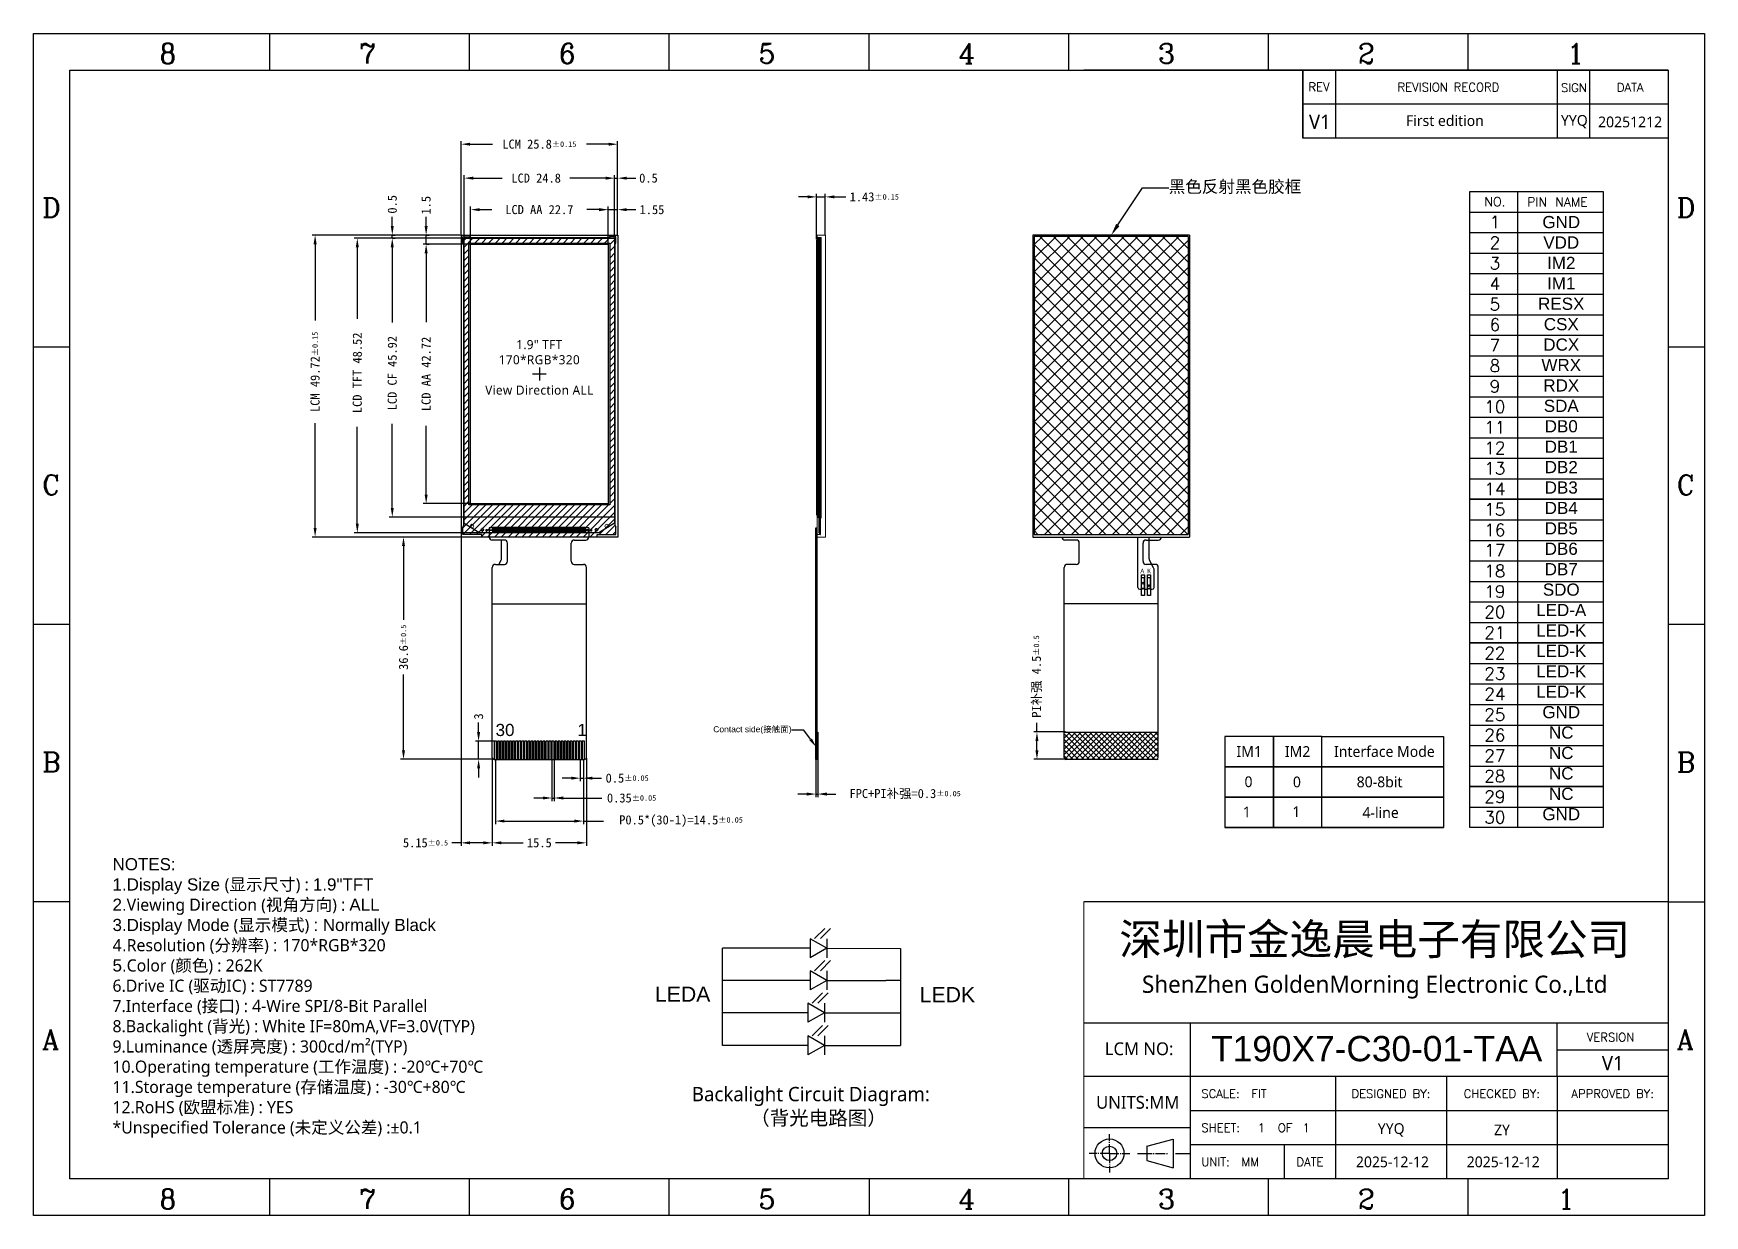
# Model space of a CAD drawing. Header units: millimetres. Extents: x 3292 to 3567, y 1909 to 2104.
import ezdxf
from ezdxf import colors
from ezdxf.entities.mleader import LeaderData, LeaderLine
from ezdxf.enums import TextEntityAlignment as Align
from ezdxf.math import Vec2, Vec3

# ---------------------------------------------------------------- set-up
doc = ezdxf.new("R2010")
doc.units = ezdxf.units.MM
for name, color, linetype in [('1-标准图框', 40, 'Continuous'), ('2-BL', 3, 'Continuous'), ('2-BL-FPC', 2, 'Continuous'), ('3-LCD', 4, 'Continuous'), ('3-LCD-FPC', 40, 'Continuous'), ('5-PIN文字', 7, 'Continuous'), ('6-标注', 7, 'Continuous'), ('POL', 254, 'Continuous')]:
    doc.layers.add(name, color=color, linetype=linetype)
doc.styles.add('PIN文字1', font='', dxfattribs={"height": 4})
doc.styles.add('ROMANC', font='romanc.shx', dxfattribs={"bigfont": 'gbcbig.shx'})
doc.styles.add('ROMANS', font='romans.shx', dxfattribs={"width": 0.8})
doc.styles.get("Standard").update_dxf_attribs({"font": 'arial.ttf'})
doc.styles.add('ZY样式1', font='')
doc.styles.add('仿宋', font='')
doc.styles.add('宋体', font='')
doc.styles.get('PIN文字1').set_extended_font_data('Microsoft YaHei')
doc.styles.get('ZY样式1').set_extended_font_data('Microsoft YaHei')
doc.styles.get('仿宋').set_extended_font_data('仿宋_GB2312')
doc.styles.get('宋体').set_extended_font_data('Microsoft YaHei')
doc.dimstyles.new('_A1.5-公差0.05', dxfattribs={"dimtxt": 1.5, "dimasz": 1.5, "dimexe": 0.5, "dimexo": 0.1, "dimgap": 0.5, "dimtad": 0, "dimdsep": 46, "dimtxsty": '仿宋', "dimcen": 1.5, "dimclrd": 7, "dimclre": 7, "dimclrt": 7, "dimadec": 0, "dimazin": 2, "dimtol": 1, "dimtp": 0.05, "dimtm": 0.05, "dimtfac": 0.6, "dimtmove": 0, "dimatfit": 3, "dimfxl": 1, "dimtolj": 1, "dimarcsym": 0})
doc.dimstyles.new('_A1.5-公差0.15', dxfattribs={"dimtxt": 1.5, "dimasz": 1.5, "dimexe": 0.5, "dimexo": 0.1, "dimgap": 0.5, "dimtad": 0, "dimdsep": 46, "dimtxsty": '仿宋', "dimcen": 1.5, "dimclrd": 7, "dimclre": 7, "dimclrt": 7, "dimadec": 0, "dimazin": 2, "dimtol": 1, "dimtp": 0.15, "dimtm": 0.15, "dimtfac": 0.6, "dimtmove": 0, "dimatfit": 3, "dimfxl": 1, "dimtolj": 1, "dimarcsym": 0})
doc.dimstyles.new('_A1.5-公差0.5', dxfattribs={"dimtxt": 1.5, "dimasz": 1.5, "dimexe": 0.5, "dimexo": 0.1, "dimgap": 0.5, "dimtad": 0, "dimdsep": 46, "dimtxsty": '仿宋', "dimcen": 1.5, "dimclrd": 7, "dimclre": 7, "dimclrt": 7, "dimadec": 0, "dimazin": 2, "dimtol": 1, "dimtp": 0.5, "dimtm": 0.5, "dimtfac": 0.6, "dimtmove": 0, "dimatfit": 3, "dimfxl": 1, "dimtolj": 1, "dimarcsym": 0})
doc.dimstyles.new('_A1.5-无公差2', dxfattribs={"dimtxt": 1.5, "dimasz": 1.5, "dimexe": 0.5, "dimexo": 0.1, "dimgap": 0.5, "dimtad": 0, "dimdsep": 46, "dimtxsty": '仿宋', "dimcen": 1.5, "dimclrd": 7, "dimclre": 7, "dimclrt": 7, "dimadec": 0, "dimazin": 2, "dimtp": 0.05, "dimtm": 0.05, "dimtfac": 0.6, "dimtmove": 0, "dimatfit": 3, "dimfxl": 1, "dimtolj": 1, "dimarcsym": 0})
doc.dimstyles.new('GGG', dxfattribs={"dimtxt": 1.6, "dimasz": 1.3, "dimexe": 0.2, "dimexo": 0.2, "dimgap": 0.1, "dimtad": 0, "dimzin": 1, "dimdsep": 46, "dimtxsty": 'Standard', "dimcen": 0, "dimclrd": 1, "dimclre": 1, "dimclrt": 4, "dimadec": 0, "dimazin": 0, "dimtfac": 1, "dimtmove": 0, "dimatfit": 3, "dimfxl": 1, "dimlwd": -1, "dimlwe": 5, "dimarcsym": 0})

msp = doc.modelspace()

# ---------------------------------------------------------------- texts
for s, p in [('LEDA', (3394.304, 1944.467)), ('LEDK', (3437.914, 1944.393))]:
    msp.add_text(s, height=2.5016).set_placement(p)
at = {"color": 7, "char_height": 2, "attachment_point": 1}
for s, insert in [('30', (3368.054, 1990.225)), ('1', (3381.529, 1990.225))]:
    msp.add_mtext_dynamic_manual_height_columns(s, width=0.48415, gutter_width=12.5, heights=[0], dxfattribs=dict(at, insert=insert))
at = {"layer": '1-标准图框', "color": 7, "style": 'ROMANC'}
for s, p in [('8', (3312.663, 2098.994)), ('7', (3345.569, 2098.994)), ('6', (3378.475, 2098.994)), ('5', (3411.381, 2098.994)), ('4', (3444.288, 2098.994)), ('3', (3477.194, 2098.994)), ('2', (3510.1, 2098.994)), ('1', (3544.583, 2098.994)), ('D', (3293.349, 2073.607)), ('D', (3562.624, 2073.605)), ('C', (3293.349, 2027.955)), ('C', (3562.624, 2027.954)), ('B', (3293.349, 1982.304)), ('B', (3562.624, 1982.302)), ('A', (3293.349, 1936.652)), ('A', (3562.624, 1936.652)), ('8', (3312.663, 1910.362)), ('7', (3345.569, 1910.362)), ('6', (3378.475, 1910.362)), ('5', (3411.381, 1910.362)), ('4', (3444.288, 1910.362)), ('3', (3477.194, 1910.362)), ('2', (3510.1, 1910.362)), ('1', (3543.007, 1910.362))]:
    msp.add_text(s, height=3.244, dxfattribs=at).set_placement(p)
at = {"layer": '1-标准图框', "color": 7, "lineweight": -3, "style": 'ROMANS'}
for s, p in [('REV', (3503.703, 2095.116)), ('REVISION RECORD', (3525.019, 2095.075)), ('SIGN', (3545.687, 2094.985)), ('DATA', (3554.959, 2095.034)), ('DESIGNED BY:', (3515.546, 1929.331)), ('CHECKED BY:', (3533.804, 1929.331)), ('APPROVED BY:', (3552.061, 1929.331)), ('OF', (3498.109, 1923.714)), ('DATE', (3502.205, 1918.096))]:
    msp.add_text(s, height=1.4044, dxfattribs=at).set_placement(p, align=Align.MIDDLE_CENTER)
for s, p in [('VERSION', (3547.806, 1938.631)), ('SCALE:  FIT', (3484.304, 1929.331)), ('SHEET:', (3484.304, 1923.714)), ('UNIT:  MM', (3484.304, 1918.096))]:
    msp.add_text(s, height=1.4044, dxfattribs=at).set_placement(p, align=Align.MIDDLE_LEFT)
at = {"layer": '1-标准图框', "color": 7}
for s, insert, char_height, width, attachment_point, style in [('V1', (3502.038, 2090.554), 2.3597, 10.07243, 1, 'PIN文字1'), ('{\\Ftxt,chineset|c0;NO.}', (3530.945, 2076.971), 1.50543, 4.30072, 1, 'PIN文字1'), ('{\\Ftxt,chineset|c0;PIN NAME}', (3537.986, 2076.924), 1.50543, 13.3849, 1, 'PIN文字1'), ('{\\Ftxt,chineset|c0;1\\P2\\P3\\P4\\P5\\P6\\P7\\P8\\P9\\P10\\P11\\P12\\P13\\P14\\P15\\P16\\P17\\P18\\P19\\P20\\P21\\P22\\P23\\P24\\P25\\P26\\P27\\P28\\P29\\P30}', (3532.664, 2073.859), 2.02694, 15.88115, 2, 'PIN文字1'), ('{\\fArial|b0|i0|c0|p34;\\C0;NOTES:\\P1.Display\\fArial|b0|i0|c134|p34; \\fArial|b0|i0|c0|p34;Size \\fMicrosoft YaHei|b0|i0|c134|p34;(显示尺寸) : \\fArial|b0|i0|c0|p34;1.9"TFT\\P2.\\fMicrosoft YaHei|b0|i0|c134|p34;Viewing Direction (视角方向) : \\fArial|b0|i0|c0|p34;\\C7;ALL\\P3.Display Mode\\fMicrosoft YaHei|b0|i0|c134|p34;\\C0; (显示模式) \\fArial|b0|i0|c0|p34;\\C7;: \\C0;Normally\\fArial|b0|i0|c134|p34; \\fArial|b0|i0|c0|p34;Black\\C7;\\P4.\\fMicrosoft YaHei|b0|i0|c134|p34;\\C0;Resolution (分辨率) \\fArial|b0|i0|c0|p34;\\C7;: \\fMicrosoft YaHei|b0|i0|c134|p34;\\C0;170*RGB*320\\P\\fArial|b0|i0|c0|p34;\\C7;5.\\fMicrosoft YaHei|b0|i0|c134|p34;\\C0;Color (颜色) : 262K\\P6.Drive IC (驱动IC) : ST7789\\P7.Interface (接口) : 4-Wire SPI/8-Bit Parallel\\P\\f@Microsoft YaHei|b0|i0|c134|p34;8.Backalight\\fMicrosoft YaHei|b0|i0|c134|p34; (背光) : White IF=80mA,VF=3.0V(TYP)\\P9.Luminance (透屏亮度) : 300cd/m²(TYP)\\P10.Operating temperature (工作温度) : -20℃+70℃\\P11.Storage temperature (存储温度) : -30℃+80℃\\P12.RoHS (欧盟标准) : YES\\P*Unspecified Tolerance (未定义公差) :%%P0.1}', (3304.946, 1968.119), 2, 92.50818, 1, 'ZY样式1'), ('\\pt184.7;深圳市金逸晨电子有限公司\\P{\\H0.5508x;ShenZhen GoldenMorning Electronic Co.,Ltd}', (3512.874, 1951.163), 5.1407, 93.63427, 5, '宋体'), ('LCM NO:', (3468.407, 1937.779), 2.1005, 16.19627, 1, '宋体'), ('V1', (3550.291, 1935.55), 2.3597, 10.07243, 1, 'PIN文字1'), ('{\\C0;Backalight Circuit Diagram:\\P\\pxqc;（背光电路图）}', (3400.382, 1930.444), 2.35578, 41.72482, 1, 'ZY样式1'), ('UNITS:MM', (3466.973, 1928.959), 2.1005, 16.19627, 1, '宋体')]:
    msp.add_mtext(s, dxfattribs=dict(at, insert=insert, char_height=char_height, width=width, attachment_point=attachment_point, style=style))
at = {"layer": '1-标准图框', "color": 4, "attachment_point": 5, "style": 'PIN文字1'}
for s, insert, char_height, width in [('{\\C7;First edition}', (3524.432, 2089.544), 1.76978, 16.89766), ('{\\C7;YYQ}', (3545.759, 2089.39), 1.7698, 3.06917), ('{\\C7;20251212}', (3554.948, 2089.332), 1.76978, 16.89766), ('{\\C7;IM1}', (3492.2, 1985.679), 1.7698, 3.06917), ('{\\C7;IM2}', (3500.173, 1985.672), 1.7698, 3.06917), ('{\\C7; Interface Mode}', (3514.168, 1985.661), 1.76978, 25.8846), ('{\\C7;0}', (3492.083, 1980.686), 1.7698, 3.06917), ('{\\C7;0}', (3500.058, 1980.649), 1.7698, 3.06917), ('{\\C7;80-8bit}', (3513.677, 1980.656), 1.76978, 3.06917), ('{\\C7;1}', (3499.97, 1975.777), 1.7698, 3.06917), ('{\\C7;1}', (3491.805, 1975.726), 1.7698, 3.06917), ('{\\C7;4-line}', (3513.848, 1975.606), 1.76978, 3.06917), ('{\\C7;YYQ}', (3515.588, 1923.372), 1.7698, 16.89766), ('{\\C7;ZY}', (3533.845, 1923.372), 1.7698, 16.89766), ('{\\C7;2025-12-12}', (3515.794, 1918.09), 1.76978, 16.89766), ('{\\C7;2025-12-12}', (3534.051, 1918.09), 1.76978, 16.89766)]:
    msp.add_mtext(s, dxfattribs=dict(at, insert=insert, char_height=char_height, width=width))
at = {"layer": '1-标准图框', "color": 7, "insert": (3543.603, 2073.859), "char_height": 2.00448, "width": 15.88115, "attachment_point": 2, "line_spacing_factor": 1.006196, "style": 'PIN文字1'}
msp.add_mtext('{\\fArial|b0|i0|c0|p34;GND\\PVDD\\PIM2\\PIM1\\PRESX\\PCSX\\PDCX\\PWRX\\PRDX\\PSDA\\PDB0\\PDB1\\PDB2\\PDB3\\PDB4\\PDB5\\PDB6\\PDB7\\PSDO\\PLED-A\\PLED-K\\PLED-K\\PLED-K\\PLED-K\\PGND\\PNC\\PNC\\PNC\\PNC\\PGND}', dxfattribs=at)
at = {"layer": '1-标准图框', "color": 4, "insert": (3513.205, 1936.722), "char_height": 5.15278, "width": 91.41959, "attachment_point": 5, "line_spacing_factor": 0.7, "style": 'PIN文字1'}
msp.add_mtext('{\\fArial|b0|i0|c0|p34;\\H0.80664x;\\C7;T190X7-C30-01-TAA}', dxfattribs=at)
at = {"layer": '1-标准图框', "color": 7, "lineweight": -3, "style": 'ROMANS'}
for p in [(3494.202, 1923.714), (3501.594, 1923.714)]:
    msp.add_attdef('1', text='1', height=1.404, dxfattribs=at).set_placement(p, align=Align.MIDDLE)
at = {"layer": '2-BL-FPC', "style": '宋体'}
for s, p in [('A', (3474.268, 2015.041)), ('K', (3475.392, 2015.037))]:
    msp.add_text(s, height=0.75, dxfattribs=at).set_placement(p)
at = {"layer": '3-LCD', "color": 1, "insert": (3375.263, 2048.926), "char_height": 1.5, "width": 32.74388, "attachment_point": 5}
msp.add_mtext('{\\f@Microsoft YaHei|b0|i0|c0|p34;\\T1.05;\\C7;1.\\f@Microsoft YaHei|b0|i0|c134|p34;9" \\f@Microsoft YaHei|b0|i0|c0|p34;TFT\\P\\f@Microsoft YaHei|b0|i0|c134|p34;170\\f@Microsoft YaHei|b0|i0|c0|p34;*RGB*\\f@Microsoft YaHei|b0|i0|c134|p34;320\\P\\PView Direction ALL}', dxfattribs=at)

# ---------------------------------------------------------------- blocks, each defined once
blk = doc.blocks.new('*D259')
at = {"layer": '6-标注', "color": 7, "lineweight": -2, "transparency": 16777216}
for p, q in [((3420.82, 1984.29), (3420.82, 1978.17)), ((3421.12, 1984.29), (3421.12, 1978.17)), ((3419.32, 1978.67), (3417.82, 1978.67)), ((3420.82, 1978.67), (3421.12, 1978.67)), ((3422.62, 1978.67), (3424.12, 1978.67))]:
    blk.add_line(p, q, dxfattribs=at)
at = {"layer": '6-标注', "color": 7, "transparency": 16777216}
for points in [[(3419.32, 1978.92), (3419.32, 1978.42), (3420.82, 1978.67)], [(3422.62, 1978.92), (3422.62, 1978.42), (3421.12, 1978.67)]]:
    blk.add_solid(points, dxfattribs=at)
at = {"layer": 'Defpoints', "color": 0, "transparency": 16777216}
for p in [(3420.82, 1984.39), (3421.12, 1984.39), (3421.12, 1978.67)]:
    blk.add_point(p, dxfattribs=at)
at = {"layer": '6-标注', "color": 7, "transparency": 16777216, "insert": (3435.52, 1978.67), "char_height": 1.5, "attachment_point": 5, "style": '仿宋'}
blk.add_mtext('\\A1;FPC+PI补强=0.3{\\H0.9;±0.05}', dxfattribs=at)
blk = doc.blocks.new('*D260')
at = {"layer": '6-标注', "color": 7, "lineweight": -2, "transparency": 16777216}
for p, q in [((3419.44, 2077), (3417.94, 2077)), ((3420.94, 2070.03), (3420.94, 2077.5)), ((3420.94, 2077), (3422.37, 2077)), ((3422.37, 2070.81), (3422.37, 2077.5)), ((3423.87, 2077), (3425.74, 2077))]:
    blk.add_line(p, q, dxfattribs=at)
at = {"layer": '6-标注', "color": 7, "transparency": 16777216}
for points in [[(3419.44, 2077.25), (3419.44, 2076.75), (3420.94, 2077)], [(3423.87, 2077.25), (3423.87, 2076.75), (3422.37, 2077)]]:
    blk.add_solid(points, dxfattribs=at)
at = {"layer": 'Defpoints', "color": 0, "transparency": 16777216}
for p in [(3422.37, 2077), (3422.37, 2070.71), (3420.94, 2069.93)]:
    blk.add_point(p, dxfattribs=at)
at = {"layer": '6-标注', "color": 7, "transparency": 16777216, "insert": (3430.44, 2077), "char_height": 1.5, "attachment_point": 5, "style": '仿宋'}
blk.add_mtext('\\A1;1.43{\\H0.9;±0.15}', dxfattribs=at)
blk = doc.blocks.new('*D261')
at = {"layer": '3-LCD-FPC', "color": 7, "lineweight": -2, "transparency": 16777216}
for p, q in [((3362.26, 2070.71), (3337.82, 2070.71)), ((3338.32, 2069.21), (3338.32, 2056.65)), ((3338.32, 2022.49), (3338.32, 2039.75)), ((3362.26, 2020.99), (3337.82, 2020.99))]:
    blk.add_line(p, q, dxfattribs=at)
at = {"layer": '3-LCD-FPC', "color": 7, "transparency": 16777216}
for points in [[(3338.07, 2069.21), (3338.57, 2069.21), (3338.32, 2070.71)], [(3338.07, 2022.49), (3338.57, 2022.49), (3338.32, 2020.99)]]:
    blk.add_solid(points, dxfattribs=at)
at = {"layer": 'Defpoints', "color": 0, "transparency": 16777216}
for p in [(3362.36, 2070.71), (3338.32, 2020.99), (3362.36, 2020.99)]:
    blk.add_point(p, dxfattribs=at)
at = {"layer": '3-LCD-FPC', "color": 7, "transparency": 16777216, "insert": (3338.32, 2048.2), "char_height": 1.5, "attachment_point": 5, "rotation": 90, "style": '仿宋'}
blk.add_mtext('\\A1;LCM 49.72{\\H0.9;±0.15}', dxfattribs=at)
blk = doc.blocks.new('*D262')
at = {"layer": '3-LCD-FPC', "color": 7, "lineweight": -2, "transparency": 16777216}
for p, q in [((3362.26, 2020.99), (3352.38, 2020.99)), ((3352.88, 2019.49), (3352.88, 2007.34)), ((3352.88, 1985.89), (3352.88, 1998.34)), ((3367.71, 1984.39), (3352.38, 1984.39))]:
    blk.add_line(p, q, dxfattribs=at)
at = {"layer": '3-LCD-FPC', "color": 7, "transparency": 16777216}
for points in [[(3352.63, 2019.49), (3353.13, 2019.49), (3352.88, 2020.99)], [(3352.63, 1985.89), (3353.13, 1985.89), (3352.88, 1984.39)]]:
    blk.add_solid(points, dxfattribs=at)
at = {"layer": 'Defpoints', "color": 0, "transparency": 16777216}
for p in [(3362.36, 2020.99), (3352.88, 1984.39), (3367.81, 1984.39)]:
    blk.add_point(p, dxfattribs=at)
at = {"layer": '3-LCD-FPC', "color": 7, "transparency": 16777216, "insert": (3352.88, 2002.84), "char_height": 1.5, "attachment_point": 5, "rotation": 90, "style": '仿宋'}
blk.add_mtext('\\A1;36.6{\\H0.9;±0.5}', dxfattribs=at)
blk = doc.blocks.new('*D263')
at = {"layer": '3-LCD-FPC', "color": 7, "lineweight": -2, "transparency": 16777216}
for p, q in [((3363.92, 2069.31), (3363.92, 2075.4)), ((3365.42, 2074.9), (3367.44, 2074.9)), ((3385.11, 2074.9), (3383.08, 2074.9)), ((3386.61, 2069.31), (3386.61, 2075.4))]:
    blk.add_line(p, q, dxfattribs=at)
at = {"layer": '3-LCD-FPC', "color": 7, "transparency": 16777216}
for points in [[(3365.42, 2075.15), (3365.42, 2074.65), (3363.92, 2074.9)], [(3385.11, 2075.15), (3385.11, 2074.65), (3386.61, 2074.9)]]:
    blk.add_solid(points, dxfattribs=at)
at = {"layer": 'Defpoints', "color": 0, "transparency": 16777216}
for p in [(3386.61, 2074.9), (3363.92, 2069.21), (3386.61, 2069.21)]:
    blk.add_point(p, dxfattribs=at)
at = {"layer": '3-LCD-FPC', "color": 7, "transparency": 16777216, "insert": (3375.26, 2074.9), "char_height": 1.5, "attachment_point": 5, "style": '仿宋'}
blk.add_mtext('\\A1;LCD AA 22.7', dxfattribs=at)
blk = doc.blocks.new('*D264')
at = {"layer": '3-LCD-FPC', "color": 7, "lineweight": -2, "transparency": 16777216}
for p, q in [((3362.86, 2070.31), (3362.86, 2080.59)), ((3364.36, 2080.09), (3369.16, 2080.09)), ((3386.16, 2080.09), (3380.3, 2080.09)), ((3387.66, 2070.31), (3387.66, 2080.59))]:
    blk.add_line(p, q, dxfattribs=at)
at = {"layer": '3-LCD-FPC', "color": 7, "transparency": 16777216}
for points in [[(3364.36, 2080.34), (3364.36, 2079.84), (3362.86, 2080.09)], [(3386.16, 2080.34), (3386.16, 2079.84), (3387.66, 2080.09)]]:
    blk.add_solid(points, dxfattribs=at)
at = {"layer": 'Defpoints', "color": 0, "transparency": 16777216}
for p in [(3387.66, 2080.09), (3362.86, 2070.21), (3387.66, 2070.21)]:
    blk.add_point(p, dxfattribs=at)
at = {"layer": '3-LCD-FPC', "color": 7, "transparency": 16777216, "insert": (3374.73, 2080.09), "char_height": 1.5, "attachment_point": 5, "style": '仿宋'}
blk.add_mtext('\\A1;LCD 24.8', dxfattribs=at)
blk = doc.blocks.new('*D265')
at = {"layer": '3-LCD-FPC', "color": 7, "lineweight": -2, "transparency": 16777216}
for p, q in [((3362.36, 2070.81), (3362.36, 2086.18)), ((3363.86, 2085.68), (3367.53, 2085.68)), ((3386.66, 2085.68), (3383, 2085.68)), ((3388.16, 2070.81), (3388.16, 2086.18))]:
    blk.add_line(p, q, dxfattribs=at)
at = {"layer": '3-LCD-FPC', "color": 7, "transparency": 16777216}
for points in [[(3363.86, 2085.93), (3363.86, 2085.43), (3362.36, 2085.68)], [(3386.66, 2085.93), (3386.66, 2085.43), (3388.16, 2085.68)]]:
    blk.add_solid(points, dxfattribs=at)
at = {"layer": 'Defpoints', "color": 0, "transparency": 16777216}
for p in [(3388.16, 2085.68), (3362.36, 2070.71), (3388.16, 2070.71)]:
    blk.add_point(p, dxfattribs=at)
at = {"layer": '3-LCD-FPC', "color": 7, "transparency": 16777216, "insert": (3375.26, 2085.68), "char_height": 1.5, "attachment_point": 5, "style": '仿宋'}
blk.add_mtext('\\A1;LCM 25.8{\\H0.9;±0.15}', dxfattribs=at)
blk = doc.blocks.new('*D266')
at = {"layer": '3-LCD-FPC', "color": 7, "lineweight": -2, "transparency": 16777216}
for p, q in [((3363.82, 2069.21), (3356.11, 2069.21)), ((3356.61, 2067.71), (3356.61, 2056.38)), ((3356.61, 2027.99), (3356.61, 2039.31)), ((3363.82, 2026.49), (3356.11, 2026.49))]:
    blk.add_line(p, q, dxfattribs=at)
at = {"layer": '3-LCD-FPC', "color": 7, "transparency": 16777216}
for points in [[(3356.36, 2067.71), (3356.86, 2067.71), (3356.61, 2069.21)], [(3356.36, 2027.99), (3356.86, 2027.99), (3356.61, 2026.49)]]:
    blk.add_solid(points, dxfattribs=at)
at = {"layer": 'Defpoints', "color": 0, "transparency": 16777216}
for p in [(3363.92, 2069.21), (3356.61, 2026.49), (3363.92, 2026.49)]:
    blk.add_point(p, dxfattribs=at)
at = {"layer": '3-LCD-FPC', "color": 7, "transparency": 16777216, "insert": (3356.61, 2047.85), "char_height": 1.5, "attachment_point": 5, "rotation": 90, "style": '仿宋'}
blk.add_mtext('\\A1;LCD AA 42.72', dxfattribs=at)
blk = doc.blocks.new('*D267')
at = {"layer": '3-LCD-FPC', "color": 7, "lineweight": -2, "transparency": 16777216}
for p, q in [((3362.76, 2070.21), (3350.53, 2070.21)), ((3351.03, 2068.71), (3351.03, 2056.34)), ((3351.03, 2025.79), (3351.03, 2039.62)), ((3362.76, 2024.29), (3350.53, 2024.29))]:
    blk.add_line(p, q, dxfattribs=at)
at = {"layer": '3-LCD-FPC', "color": 7, "transparency": 16777216}
for points in [[(3350.78, 2068.71), (3351.28, 2068.71), (3351.03, 2070.21)], [(3350.78, 2025.79), (3351.28, 2025.79), (3351.03, 2024.29)]]:
    blk.add_solid(points, dxfattribs=at)
at = {"layer": 'Defpoints', "color": 0, "transparency": 16777216}
for p in [(3351.03, 2070.21), (3362.86, 2070.21), (3362.86, 2024.29)]:
    blk.add_point(p, dxfattribs=at)
at = {"layer": '3-LCD-FPC', "color": 7, "transparency": 16777216, "insert": (3351.03, 2047.98), "char_height": 1.5, "attachment_point": 5, "rotation": 90, "style": '仿宋'}
blk.add_mtext('\\A1;LCD CF 45.92', dxfattribs=at)
blk = doc.blocks.new('*D268')
at = {"layer": '3-LCD-FPC', "color": 7, "lineweight": -2, "transparency": 16777216}
for p, q in [((3362.76, 2070.21), (3344.77, 2070.21)), ((3345.27, 2068.71), (3345.27, 2056.92)), ((3345.27, 2023.19), (3345.27, 2039.14)), ((3365.36, 2021.69), (3344.77, 2021.69))]:
    blk.add_line(p, q, dxfattribs=at)
at = {"layer": '3-LCD-FPC', "color": 7, "transparency": 16777216}
for points in [[(3345.02, 2068.71), (3345.52, 2068.71), (3345.27, 2070.21)], [(3345.02, 2023.19), (3345.52, 2023.19), (3345.27, 2021.69)]]:
    blk.add_solid(points, dxfattribs=at)
at = {"layer": 'Defpoints', "color": 0, "transparency": 16777216}
for p in [(3362.86, 2070.21), (3345.27, 2021.69), (3365.46, 2021.69)]:
    blk.add_point(p, dxfattribs=at)
at = {"layer": '3-LCD-FPC', "color": 7, "transparency": 16777216, "insert": (3345.27, 2048.03), "char_height": 1.5, "attachment_point": 5, "rotation": 90, "style": '仿宋'}
blk.add_mtext('\\A1;LCD TFT 48.52', dxfattribs=at)
blk = doc.blocks.new('*D269')
at = {"layer": '3-LCD-FPC', "color": 7, "lineweight": -2, "transparency": 16777216}
for p, q in [((3385.11, 2074.9), (3383.61, 2074.9)), ((3386.61, 2075), (3386.61, 2075.4)), ((3386.61, 2074.9), (3388.16, 2074.9)), ((3388.16, 2075), (3388.16, 2075.4)), ((3389.66, 2074.9), (3391.16, 2074.9))]:
    blk.add_line(p, q, dxfattribs=at)
at = {"layer": '3-LCD-FPC', "color": 7, "transparency": 16777216}
for points in [[(3385.11, 2075.15), (3385.11, 2074.65), (3386.61, 2074.9)], [(3389.66, 2075.15), (3389.66, 2074.65), (3388.16, 2074.9)]]:
    blk.add_solid(points, dxfattribs=at)
at = {"layer": 'Defpoints', "color": 0, "transparency": 16777216}
for p in [(3386.61, 2074.9), (3388.16, 2074.9), (3388.16, 2074.9)]:
    blk.add_point(p, dxfattribs=at)
at = {"layer": '3-LCD-FPC', "color": 7, "transparency": 16777216, "insert": (3393.81, 2074.9), "char_height": 1.5, "attachment_point": 5, "style": '仿宋'}
blk.add_mtext('\\A1;1.55', dxfattribs=at)
blk = doc.blocks.new('*D270')
at = {"layer": '3-LCD-FPC', "color": 7, "lineweight": -2, "transparency": 16777216}
for p, q in [((3386.16, 2080.09), (3384.66, 2080.09)), ((3387.66, 2080.19), (3387.66, 2080.59)), ((3387.66, 2080.09), (3388.16, 2080.09)), ((3388.16, 2080.19), (3388.16, 2080.59)), ((3389.66, 2080.09), (3391.16, 2080.09))]:
    blk.add_line(p, q, dxfattribs=at)
at = {"layer": '3-LCD-FPC', "color": 7, "transparency": 16777216}
for points in [[(3386.16, 2080.34), (3386.16, 2079.84), (3387.66, 2080.09)], [(3389.66, 2080.34), (3389.66, 2079.84), (3388.16, 2080.09)]]:
    blk.add_solid(points, dxfattribs=at)
at = {"layer": 'Defpoints', "color": 0, "transparency": 16777216}
for p in [(3387.66, 2080.09), (3388.16, 2080.09), (3388.16, 2080.09)]:
    blk.add_point(p, dxfattribs=at)
at = {"layer": '3-LCD-FPC', "color": 7, "transparency": 16777216, "insert": (3393.23, 2080.09), "char_height": 1.5, "attachment_point": 5, "style": '仿宋'}
blk.add_mtext('\\A1;0.5', dxfattribs=at)
blk = doc.blocks.new('*D271')
at = {"layer": '3-LCD-FPC', "color": 7, "lineweight": -2, "transparency": 16777216}
for p, q in [((3356.61, 2072.21), (3356.61, 2073.71)), ((3356.61, 2069.21), (3356.61, 2070.71)), ((3356.71, 2070.71), (3357.11, 2070.71)), ((3356.61, 2067.71), (3356.61, 2066.21)), ((3356.71, 2069.21), (3357.11, 2069.21))]:
    blk.add_line(p, q, dxfattribs=at)
at = {"layer": '3-LCD-FPC', "color": 7, "transparency": 16777216}
for points in [[(3356.36, 2072.21), (3356.86, 2072.21), (3356.61, 2070.71)], [(3356.36, 2067.71), (3356.86, 2067.71), (3356.61, 2069.21)]]:
    blk.add_solid(points, dxfattribs=at)
at = {"layer": 'Defpoints', "color": 0, "transparency": 16777216}
for p in [(3356.61, 2070.71), (3356.61, 2070.71), (3356.61, 2069.21)]:
    blk.add_point(p, dxfattribs=at)
at = {"layer": '3-LCD-FPC', "color": 7, "transparency": 16777216, "insert": (3356.61, 2075.63), "char_height": 1.5, "attachment_point": 5, "rotation": 90, "style": '仿宋'}
blk.add_mtext('\\A1;1.5', dxfattribs=at)
blk = doc.blocks.new('*D272')
at = {"layer": '3-LCD-FPC', "color": 7, "lineweight": -2, "transparency": 16777216}
for p, q in [((3351.03, 2072.21), (3351.03, 2073.71)), ((3351.03, 2070.21), (3351.03, 2070.71)), ((3351.13, 2070.71), (3351.53, 2070.71)), ((3351.03, 2068.71), (3351.03, 2067.21)), ((3351.13, 2070.21), (3351.53, 2070.21))]:
    blk.add_line(p, q, dxfattribs=at)
at = {"layer": '3-LCD-FPC', "color": 7, "transparency": 16777216}
for points in [[(3350.78, 2072.21), (3351.28, 2072.21), (3351.03, 2070.71)], [(3350.78, 2068.71), (3351.28, 2068.71), (3351.03, 2070.21)]]:
    blk.add_solid(points, dxfattribs=at)
at = {"layer": 'Defpoints', "color": 0, "transparency": 16777216}
for p in [(3351.03, 2070.71), (3351.03, 2070.71), (3351.03, 2070.21)]:
    blk.add_point(p, dxfattribs=at)
at = {"layer": '3-LCD-FPC', "color": 7, "transparency": 16777216, "insert": (3351.03, 2075.78), "char_height": 1.5, "attachment_point": 5, "rotation": 90, "style": '仿宋'}
blk.add_mtext('\\A1;0.5', dxfattribs=at)
blk = doc.blocks.new('*D273')
at = {"layer": '3-LCD-FPC', "color": 7, "lineweight": -2, "transparency": 16777216}
for p, q in [((3461.91, 1988.89), (3456.73, 1988.89)), ((3457.23, 1988.89), (3457.23, 1990.39)), ((3457.23, 1985.89), (3457.23, 1987.39)), ((3461.91, 1984.39), (3456.73, 1984.39))]:
    blk.add_line(p, q, dxfattribs=at)
at = {"layer": '3-LCD-FPC', "color": 7, "transparency": 16777216}
for points in [[(3456.98, 1987.39), (3457.48, 1987.39), (3457.23, 1988.89)], [(3456.98, 1985.89), (3457.48, 1985.89), (3457.23, 1984.39)]]:
    blk.add_solid(points, dxfattribs=at)
at = {"layer": 'Defpoints', "color": 0, "transparency": 16777216}
for p in [(3457.23, 1988.89), (3462.01, 1988.89), (3462.01, 1984.39)]:
    blk.add_point(p, dxfattribs=at)
at = {"layer": '3-LCD-FPC', "color": 7, "transparency": 16777216, "insert": (3457.23, 1998.03), "char_height": 1.5, "attachment_point": 5, "rotation": 90, "style": '仿宋'}
blk.add_mtext('\\A1;PI{\\fSimSun|b0|i0|c134|p2;补强} 4.5{\\H0.9;±0.5}', dxfattribs=at)
blk = doc.blocks.new('*D274')
at = {"layer": '3-LCD-FPC', "color": 7, "lineweight": -2, "transparency": 16777216}
for p, q in [((3365.25, 1988.89), (3365.25, 1990.45)), ((3367.74, 1987.39), (3364.75, 1987.39)), ((3365.25, 1984.39), (3365.25, 1987.39)), ((3367.74, 1984.39), (3364.75, 1984.39)), ((3365.25, 1982.89), (3365.25, 1981.39))]:
    blk.add_line(p, q, dxfattribs=at)
at = {"layer": '3-LCD-FPC', "color": 7, "transparency": 16777216}
for points in [[(3365, 1988.89), (3365.5, 1988.89), (3365.25, 1987.39)], [(3365, 1982.89), (3365.5, 1982.89), (3365.25, 1984.39)]]:
    blk.add_solid(points, dxfattribs=at)
at = {"layer": 'Defpoints', "color": 0, "transparency": 16777216}
for p in [(3365.25, 1987.39), (3367.84, 1987.39), (3367.84, 1984.39)]:
    blk.add_point(p, dxfattribs=at)
at = {"layer": '3-LCD-FPC', "color": 7, "transparency": 16777216, "insert": (3365.25, 1991.45), "char_height": 1.5, "attachment_point": 5, "rotation": 90, "style": '仿宋'}
blk.add_mtext('\\A1;3', dxfattribs=at)
blk = doc.blocks.new('*D275')
at = {"layer": '3-LCD-FPC', "color": 7, "lineweight": -2, "transparency": 16777216}
for p, q in [((3368.01, 1984.29), (3368.01, 1973.72)), ((3382.51, 1984.29), (3382.51, 1973.72)), ((3369.51, 1974.22), (3381.01, 1974.22)), ((3382.51, 1974.22), (3385.85, 1974.22))]:
    blk.add_line(p, q, dxfattribs=at)
at = {"layer": '3-LCD-FPC', "color": 7, "transparency": 16777216}
for points in [[(3369.51, 1974.47), (3369.51, 1973.97), (3368.01, 1974.22)], [(3381.01, 1974.47), (3381.01, 1973.97), (3382.51, 1974.22)]]:
    blk.add_solid(points, dxfattribs=at)
at = {"layer": 'Defpoints', "color": 0, "transparency": 16777216}
for p in [(3368.01, 1984.39), (3382.51, 1984.39), (3382.51, 1974.22)]:
    blk.add_point(p, dxfattribs=at)
at = {"layer": '3-LCD-FPC', "color": 7, "transparency": 16777216, "insert": (3398.6, 1974.22), "char_height": 1.5, "attachment_point": 5, "style": '仿宋'}
blk.add_mtext('\\A1;P0.5*(30-1)=14.5{\\H0.9;±0.05}', dxfattribs=at)
blk = doc.blocks.new('*D276')
at = {"layer": '3-LCD-FPC', "color": 7, "lineweight": -2, "transparency": 16777216}
for p, q in [((3382.01, 1984.29), (3382.01, 1980.79)), ((3382.51, 1984.29), (3382.51, 1980.79)), ((3380.51, 1981.29), (3379.01, 1981.29)), ((3382.01, 1981.29), (3382.51, 1981.29)), ((3384.01, 1981.29), (3385.51, 1981.29))]:
    blk.add_line(p, q, dxfattribs=at)
at = {"layer": '3-LCD-FPC', "color": 7, "transparency": 16777216}
for points in [[(3380.51, 1981.54), (3380.51, 1981.04), (3382.01, 1981.29)], [(3384.01, 1981.54), (3384.01, 1981.04), (3382.51, 1981.29)]]:
    blk.add_solid(points, dxfattribs=at)
at = {"layer": 'Defpoints', "color": 0, "transparency": 16777216}
for p in [(3382.01, 1984.39), (3382.51, 1984.39), (3382.01, 1981.29)]:
    blk.add_point(p, dxfattribs=at)
at = {"layer": '3-LCD-FPC', "color": 7, "transparency": 16777216, "insert": (3389.73, 1981.29), "char_height": 1.5, "attachment_point": 5, "style": '仿宋'}
blk.add_mtext('\\A1;0.5{\\H0.9;±0.05}', dxfattribs=at)
blk = doc.blocks.new('*D277')
at = {"layer": '3-LCD-FPC', "color": 7, "lineweight": -2, "transparency": 16777216}
for p, q in [((3377.34, 1984.29), (3377.34, 1977.52)), ((3377.69, 1984.29), (3377.69, 1977.52)), ((3375.84, 1978.02), (3374.34, 1978.02)), ((3377.34, 1978.02), (3377.69, 1978.02)), ((3379.19, 1978.02), (3385.53, 1978.02))]:
    blk.add_line(p, q, dxfattribs=at)
at = {"layer": '3-LCD-FPC', "color": 7, "transparency": 16777216}
for points in [[(3375.84, 1978.27), (3375.84, 1977.77), (3377.34, 1978.02)], [(3379.19, 1978.27), (3379.19, 1977.77), (3377.69, 1978.02)]]:
    blk.add_solid(points, dxfattribs=at)
at = {"layer": 'Defpoints', "color": 0, "transparency": 16777216}
for p in [(3377.34, 1984.39), (3377.69, 1984.39), (3377.69, 1978.02)]:
    blk.add_point(p, dxfattribs=at)
at = {"layer": '3-LCD-FPC', "color": 7, "transparency": 16777216, "insert": (3390.46, 1978.02), "char_height": 1.5, "attachment_point": 5, "style": '仿宋'}
blk.add_mtext('\\A1;0.35{\\H0.9;±0.05}', dxfattribs=at)
blk = doc.blocks.new('*D278')
at = {"layer": '3-LCD-FPC', "color": 7, "lineweight": -2, "transparency": 16777216}
for p, q in [((3367.51, 1984.59), (3367.51, 1970.14)), ((3383.01, 1984.59), (3383.01, 1970.14)), ((3369.01, 1970.64), (3372.62, 1970.64)), ((3381.51, 1970.64), (3377.91, 1970.64))]:
    blk.add_line(p, q, dxfattribs=at)
at = {"layer": '3-LCD-FPC', "color": 7, "transparency": 16777216}
for points in [[(3369.01, 1970.89), (3369.01, 1970.39), (3367.51, 1970.64)], [(3381.51, 1970.89), (3381.51, 1970.39), (3383.01, 1970.64)]]:
    blk.add_solid(points, dxfattribs=at)
at = {"layer": 'Defpoints', "color": 0, "transparency": 16777216}
for p in [(3367.51, 1984.69), (3383.01, 1984.69), (3383.01, 1970.64)]:
    blk.add_point(p, dxfattribs=at)
at = {"layer": '3-LCD-FPC', "color": 7, "transparency": 16777216, "insert": (3375.26, 1970.64), "char_height": 1.5, "attachment_point": 5, "style": '仿宋'}
blk.add_mtext('\\A1;15.5', dxfattribs=at)
blk = doc.blocks.new('*D279')
at = {"layer": '3-LCD-FPC', "color": 7, "lineweight": -2, "transparency": 16777216}
for p, q in [((3362.36, 2020.89), (3362.36, 1970.14)), ((3367.51, 1984.59), (3367.51, 1970.14)), ((3362.36, 1970.64), (3360.86, 1970.64)), ((3366.01, 1970.64), (3363.86, 1970.64))]:
    blk.add_line(p, q, dxfattribs=at)
at = {"layer": '3-LCD-FPC', "color": 7, "transparency": 16777216}
for points in [[(3363.86, 1970.89), (3363.86, 1970.39), (3362.36, 1970.64)], [(3366.01, 1970.89), (3366.01, 1970.39), (3367.51, 1970.64)]]:
    blk.add_solid(points, dxfattribs=at)
at = {"layer": 'Defpoints', "color": 0, "transparency": 16777216}
for p in [(3362.36, 2020.99), (3367.51, 1984.69), (3362.36, 1970.64)]:
    blk.add_point(p, dxfattribs=at)
at = {"layer": '3-LCD-FPC', "color": 7, "transparency": 16777216, "insert": (3356.51, 1970.64), "char_height": 1.5, "attachment_point": 5, "style": '仿宋'}
blk.add_mtext('\\A1;5.15{\\H0.9;±0.5}', dxfattribs=at)

# ---------------------------------------------------------------- dimensions: what is measured, and where the dimension line sits
at = {"layer": '3-LCD-FPC', "color": 7}
for base, p1, p2, text, dimstyle, picture, middle in [((3388.162, 2085.685), (3362.362, 2070.706), (3388.162, 2070.706), 'LCM <>', '_A1.5-公差0.15', '*D265', (3375.262, 2085.685)), ((3387.663, 2080.091), (3362.863, 2070.206), (3387.663, 2070.206), 'LCD <>', '_A1.5-无公差2', '*D264', (3374.73, 2080.091)), ((3386.610924921, 2074.902107464), (3363.915924921, 2069.205906205), (3386.610924921, 2069.205906205), 'LCD AA <>', '_A1.5-无公差2', '*D263', (3375.263424921, 2074.902107464)), ((3382.513, 1974.218), (3368.013, 1984.386), (3382.513, 1984.386), 'P0.5*(30-1)=<>', '_A1.5-公差0.05', '*D275', (3398.596, 1974.218))]:
    dim = msp.add_linear_dim(base=base, p1=p1, p2=p2, text=text, dimstyle=dimstyle, dxfattribs=at)
    dim.commit()
    dim.dimension.update_dxf_attribs({"geometry": picture, "text_midpoint": middle, "dimtype": 160})
for base, p1, p2, dimstyle, picture, middle in [((3388.162, 2080.091), (3387.663, 2080.091), (3388.162, 2080.091), '_A1.5-无公差2', '*D270', (3393.234, 2080.091)), ((3388.162, 2074.902), (3386.611, 2074.902), (3388.162, 2074.902), '_A1.5-无公差2', '*D269', (3393.805, 2074.902)), ((3362.362, 1970.643), (3367.513, 1984.686), (3362.362, 2020.986), '_A1.5-公差0.5', '*D279', (3356.505, 1970.643))]:
    dim = msp.add_linear_dim(base=base, p1=p1, p2=p2, dimstyle=dimstyle, dxfattribs=at)
    dim.commit()
    dim.dimension.update_dxf_attribs({"geometry": picture, "text_midpoint": middle})
for base, p1, p2, picture, middle in [((3351.034, 2070.706), (3351.034, 2070.206), (3351.034, 2070.706), '*D272', (3351.034, 2075.777)), ((3356.612, 2070.706), (3356.612, 2069.206), (3356.612, 2070.706), '*D271', (3356.612, 2075.634))]:
    dim = msp.add_linear_dim(base=base, p1=p1, p2=p2, angle=90, dimstyle='_A1.5-无公差2', dxfattribs=at)
    dim.commit()
    dim.dimension.update_dxf_attribs({"geometry": picture, "text_midpoint": middle})
for base, p1, p2, text, dimstyle, picture, middle in [((3338.321, 2020.986), (3362.362, 2070.706), (3362.362, 2020.986), 'LCM <>', '_A1.5-公差0.15', '*D261', (3338.321, 2048.202)), ((3345.272, 2021.686), (3362.863, 2070.206), (3365.463, 2021.686), 'LCD TFT <>', '_A1.5-无公差2', '*D268', (3345.272, 2048.03)), ((3351.034, 2070.206), (3362.863, 2024.286), (3362.863, 2070.206), 'LCD CF <>', '_A1.5-无公差2', '*D267', (3351.034, 2047.979)), ((3356.612, 2026.486), (3363.916, 2069.206), (3363.916, 2026.486), 'LCD AA <>', '_A1.5-无公差2', '*D266', (3356.612, 2047.846))]:
    dim = msp.add_linear_dim(base=base, p1=p1, p2=p2, angle=90, text=text, dimstyle=dimstyle, dxfattribs=at)
    dim.commit()
    dim.dimension.update_dxf_attribs({"geometry": picture, "text_midpoint": middle, "dimtype": 160})
for base, p1, p2, dimstyle, picture, middle in [((3352.876, 1984.386), (3362.362, 2020.986), (3367.813, 1984.386), '_A1.5-公差0.5', '*D262', (3352.876, 2002.836)), ((3365.253, 1987.386), (3367.838, 1984.386), (3367.838, 1987.386), '_A1.5-无公差2', '*D274', (3365.253, 1991.448))]:
    dim = msp.add_linear_dim(base=base, p1=p1, p2=p2, angle=90, dimstyle=dimstyle, dxfattribs=at)
    dim.commit()
    dim.dimension.update_dxf_attribs({"geometry": picture, "text_midpoint": middle, "dimtype": 160})
dim = msp.add_linear_dim(base=(3457.234, 1988.886), p1=(3462.013, 1984.386), p2=(3462.013, 1988.886), angle=90, text='PI{\\fSimSun|b0|i0|c134|p2;补强} <>', dimstyle='_A1.5-公差0.5', dxfattribs=at)
dim.commit()
dim.dimension.update_dxf_attribs({"geometry": '*D273', "text_midpoint": (3457.234, 1998.031)})
for base, p1, p2, dimstyle, picture, middle in [((3383.013, 1970.643), (3367.513, 1984.686), (3383.013, 1984.686), '_A1.5-无公差2', '*D278', (3375.263, 1970.643)), ((3377.688, 1978.025), (3377.338, 1984.386), (3377.688, 1984.386), '_A1.5-公差0.05', '*D277', (3390.463, 1978.025)), ((3382.013, 1981.288), (3382.513, 1984.386), (3382.013, 1984.386), '_A1.5-公差0.05', '*D276', (3389.728, 1981.288))]:
    dim = msp.add_linear_dim(base=base, p1=p1, p2=p2, dimstyle=dimstyle, dxfattribs=at)
    dim.commit()
    dim.dimension.update_dxf_attribs({"geometry": picture, "text_midpoint": middle, "dimtype": 160})
at = {"layer": '6-标注', "color": 40}
dim = msp.add_linear_dim(base=(3422.374, 2076.995), p1=(3420.944, 2069.932), p2=(3422.374, 2070.706), dimstyle='_A1.5-公差0.15', dxfattribs=at)
dim.commit()
dim.dimension.update_dxf_attribs({"geometry": '*D260', "text_midpoint": (3430.437, 2076.995), "dimtype": 160})
dim = msp.add_linear_dim(base=(3421.124, 1978.673), p1=(3420.824, 1984.386), p2=(3421.124, 1984.386), text='FPC+PI补强=<>', dimstyle='_A1.5-公差0.05', dxfattribs=at)
dim.commit()
dim.dimension.update_dxf_attribs({"geometry": '*D259', "text_midpoint": (3435.519, 1978.673), "dimtype": 160})

# ---------------------------------------------------------------- hatches: boundary and pattern name
h = msp.add_hatch()
h.set_pattern_fill('ANSI37', color=256, scale=0.2)
h.set_pattern_definition([(45, (-619.4699, 0), (-0.44901281, 0.44901281), []), (135, (-619.4699, 0), (-0.44901281, -0.44901281), [])])
h.paths.add_polyline_path([(3476.913, 1984.386, 0.4142136), (3477.213, 1984.686), (3477.213, 1988.886), (3461.713, 1988.886), (3461.713, 1984.686, 0.4142136), (3462.013, 1984.386)])
at = {"layer": '2-BL'}
h = msp.add_hatch(dxfattribs=at)
h.set_pattern_fill('ANSI31', color=256, scale=0.25, style=0)
h.set_pattern_definition([(45, (696.35774, 1623.7277), (-0.561266, 0.561266), [])])
h.paths.add_polyline_path([(3384.763, 2020.986), (3384.763, 2021.386), (3387.862, 2021.386), (3387.862, 2022.617), (3387.762, 2022.867), (3387.762, 2069.206), (3387.862, 2069.504), (3387.862, 2070.406), (3386.829, 2070.406), (3386.662, 2070.306), (3363.862, 2070.306), (3363.695, 2070.406), (3362.662, 2070.406), (3362.662, 2069.504), (3362.762, 2069.206), (3362.762, 2022.867), (3362.662, 2022.617), (3362.662, 2021.386), (3365.761, 2021.386), (3365.761, 2020.986)])
h.paths.add_polyline_path([(3363.666, 2026.286), (3363.666, 2069.406), (3386.861, 2069.406), (3386.861, 2026.286)], flags=16)
h = msp.add_hatch(dxfattribs=at)
h.set_pattern_fill('ANSI37', color=256, scale=0.5, style=0)
h.set_pattern_definition([(45, (1915.5534, 1623.5188), (-1.122532, 1.122532), []), (135, (1915.5534, 1623.5188), (-1.122532, -1.122532), [])])
h.paths.add_polyline_path([(3482.165, 2070.506), (3456.765, 2070.506), (3456.765, 2021.436), (3482.165, 2021.436)])
h.paths.add_polyline_path([(3465.312, 2048.922), (3465.312, 2044.474)], flags=16)

# ---------------------------------------------------------------- linework, layer by layer
at = {"color": 40}
for p, q in [((3368.691, 2016.496), (3368.691, 2016.496)), ((3476.036, 2016.496), (3476.036, 2016.496)), ((3367.513, 2009.996), (3383.013, 2009.996)), ((3477.213, 2009.996), (3461.713, 2009.996))]:
    msp.add_line(p, q, dxfattribs=at)
for p, q in [((3419.893, 1954.85), (3419.893, 1951.714)), ((3422.61, 1953.282), (3419.893, 1954.85)), ((3422.61, 1954.85), (3422.61, 1951.714)), ((3405.449, 1937.291), (3405.449, 1953.282)), ((3419.893, 1953.282), (3405.449, 1953.282)), ((3422.61, 1953.282), (3419.893, 1951.714)), ((3422.61, 1953.282), (3434.731, 1953.245)), ((3434.731, 1953.245), (3434.731, 1937.291)), ((3419.893, 1949.552), (3419.893, 1946.416)), ((3422.61, 1947.984), (3419.893, 1949.552)), ((3422.61, 1949.552), (3422.61, 1946.416)), ((3419.893, 1947.984), (3405.449, 1947.984)), ((3422.61, 1947.984), (3419.893, 1946.416)), ((3422.61, 1947.984), (3432.337, 1947.954)), ((3434.731, 1947.954), (3432.337, 1947.954)), ((3422.22, 1942.656), (3419.504, 1944.225)), ((3419.504, 1944.225), (3419.504, 1941.088)), ((3422.22, 1944.225), (3422.22, 1941.088)), ((3419.504, 1942.656), (3405.449, 1942.656)), ((3422.22, 1942.656), (3419.504, 1941.088)), ((3422.22, 1942.656), (3434.731, 1942.656)), ((3422.22, 1937.291), (3419.504, 1938.859)), ((3419.504, 1938.859), (3419.504, 1935.723)), ((3422.22, 1938.859), (3422.22, 1935.723)), ((3419.504, 1937.291), (3405.449, 1937.291)), ((3422.22, 1937.291), (3419.504, 1935.723)), ((3422.22, 1937.291), (3434.731, 1937.291))]:
    msp.add_line(p, q)
at = {"layer": '1-标准图框', "color": 7}
for p, q in [((3330.846, 2097.894), (3330.846, 2103.919)), ((3363.752, 2097.894), (3363.752, 2103.919)), ((3396.658, 2097.894), (3396.658, 2103.919)), ((3429.565, 2097.894), (3429.565, 2103.919)), ((3462.471, 2097.894), (3462.471, 2103.919)), ((3495.377, 2097.894), (3495.377, 2103.919)), ((3528.283, 2097.894), (3528.283, 2103.919)), ((3536.477, 1973.145), (3536.477, 2077.88)), ((3528.554, 2074.501), (3550.486, 2074.501)), ((3528.554, 2071.123), (3550.486, 2071.123)), ((3528.554, 2067.744), (3550.486, 2067.744)), ((3528.554, 2064.366), (3550.486, 2064.366)), ((3528.554, 2060.987), (3550.486, 2060.987)), ((3528.554, 2057.609), (3550.486, 2057.609)), ((3528.554, 2054.23), (3550.486, 2054.23)), ((3297.939, 2052.242), (3291.914, 2052.242)), ((3567.215, 2052.241), (3561.19, 2052.241)), ((3528.554, 2050.852), (3550.486, 2050.852)), ((3528.554, 2047.473), (3550.486, 2047.473)), ((3528.554, 2044.095), (3550.486, 2044.095)), ((3528.554, 2040.716), (3550.486, 2040.716)), ((3528.554, 2037.337), (3550.486, 2037.337)), ((3528.554, 2033.959), (3550.486, 2033.959)), ((3528.554, 2030.58), (3550.486, 2030.58)), ((3528.554, 2023.823), (3550.486, 2023.823)), ((3528.554, 2020.445), (3550.486, 2020.445)), ((3528.554, 2017.066), (3550.486, 2017.066)), ((3528.554, 2013.688), (3550.486, 2013.688)), ((3528.554, 2010.309), (3550.486, 2010.309)), ((3297.939, 2006.591), (3291.914, 2006.591)), ((3528.554, 2006.931), (3550.486, 2006.931)), ((3567.215, 2006.589), (3561.19, 2006.589)), ((3528.554, 2000.173), (3550.486, 2000.173)), ((3528.554, 1996.795), (3550.486, 1996.795)), ((3528.554, 1993.416), (3550.486, 1993.416)), ((3488.186, 1988.145), (3488.186, 1983.145)), ((3496.186, 1988.145), (3488.186, 1988.145)), ((3496.186, 1983.145), (3496.186, 1988.145)), ((3496.186, 1988.145), (3496.186, 1983.145)), ((3504.186, 1988.145), (3496.186, 1988.145)), ((3504.186, 1983.145), (3504.186, 1988.145)), ((3504.186, 1988.145), (3519.186, 1988.145)), ((3519.186, 1988.145), (3524.186, 1988.145)), ((3524.186, 1988.145), (3524.186, 1973.145)), ((3528.554, 1990.038), (3550.486, 1990.038)), ((3528.554, 1986.659), (3550.486, 1986.659)), ((3488.186, 1983.145), (3488.186, 1978.145)), ((3496.186, 1983.145), (3488.186, 1983.145)), ((3488.186, 1983.145), (3496.186, 1983.145)), ((3496.186, 1978.145), (3496.186, 1983.145)), ((3496.186, 1983.145), (3496.186, 1978.145)), ((3504.186, 1983.145), (3496.186, 1983.145)), ((3496.186, 1983.145), (3504.186, 1983.145)), ((3504.186, 1978.145), (3504.186, 1983.145)), ((3528.554, 1983.281), (3550.486, 1983.281)), ((3488.186, 1978.145), (3488.186, 1973.145)), ((3496.186, 1978.145), (3488.186, 1978.145)), ((3488.186, 1978.145), (3496.186, 1978.145)), ((3496.186, 1973.145), (3496.186, 1978.145)), ((3496.186, 1978.145), (3496.186, 1973.145)), ((3504.186, 1978.145), (3496.186, 1978.145)), ((3496.186, 1978.145), (3504.186, 1978.145)), ((3504.186, 1973.145), (3504.186, 1978.145)), ((3528.554, 1976.524), (3550.486, 1976.524)), ((3496.186, 1973.145), (3488.186, 1973.145)), ((3488.186, 1973.145), (3496.186, 1973.145)), ((3496.05, 1973.145), (3504.05, 1973.145)), ((3504.186, 1973.145), (3496.186, 1973.145)), ((3496.186, 1973.145), (3504.186, 1973.145)), ((3504.186, 1973.145), (3519.186, 1973.145)), ((3519.186, 1973.145), (3524.186, 1973.145)), ((3297.939, 1960.939), (3291.914, 1960.939)), ((3561.187, 1960.937), (3464.973, 1960.939)), ((3561.187, 1960.937), (3567.212, 1960.937)), ((3464.973, 1940.952), (3464.973, 1940.952)), ((3561.19, 1940.952), (3464.973, 1940.952)), ((3330.846, 1909.262), (3330.846, 1915.287)), ((3363.752, 1909.262), (3363.752, 1915.287)), ((3396.658, 1909.262), (3396.658, 1915.287)), ((3429.565, 1915.287), (3429.565, 1909.262)), ((3462.471, 1909.262), (3462.471, 1915.287)), ((3495.377, 1909.262), (3495.377, 1915.287)), ((3528.283, 1909.262), (3528.283, 1915.287))]:
    msp.add_line(p, q, dxfattribs=at)
at = {"layer": '1-标准图框', "color": 7, "lineweight": -3}
for p, q in [((3506.418, 2097.894), (3506.418, 2086.659)), ((3561.19, 2092.276), (3501.042, 2092.276)), ((3561.19, 2086.659), (3501.042, 2086.659)), ((3561.19, 2086.659), (3501.042, 2086.659)), ((3482.543, 1915.287), (3482.543, 1932.14)), ((3506.418, 1932.14), (3506.418, 1915.287)), ((3524.675, 1932.14), (3524.675, 1915.287)), ((3561.19, 1926.522), (3482.543, 1926.522)), ((3482.543, 1923.714), (3464.973, 1923.714)), ((3469.183, 1921.532), (3469.183, 1922.664)), ((3475.35, 1920.692), (3479.668, 1921.819)), ((3479.668, 1921.819), (3479.668, 1917.115)), ((3467.152, 1919.5), (3465.813, 1919.5)), ((3467.443, 1919.5), (3467.331, 1919.5)), ((3469.183, 1919.5), (3467.645, 1919.5)), ((3469.183, 1921.241), (3469.183, 1921.353)), ((3469.183, 1919.5), (3469.183, 1921.039)), ((3469.183, 1919.5), (3470.722, 1919.5)), ((3469.183, 1919.5), (3469.183, 1917.962)), ((3470.924, 1919.5), (3471.036, 1919.5)), ((3471.215, 1919.5), (3472.554, 1919.5)), ((3473.77, 1919.5), (3476.138, 1919.5)), ((3475.35, 1920.692), (3475.35, 1918.309)), ((3476.337, 1919.5), (3476.53, 1919.5)), ((3476.744, 1919.5), (3478.372, 1919.5)), ((3478.565, 1919.5), (3478.715, 1919.5)), ((3480.063, 1919.5), (3482.471, 1919.5)), ((3561.19, 1920.905), (3482.543, 1920.905)), ((3497.991, 1915.287), (3497.991, 1920.905)), ((3469.183, 1917.76), (3469.183, 1917.648)), ((3469.183, 1917.469), (3469.183, 1916.356)), ((3475.35, 1918.309), (3479.668, 1917.115))]:
    msp.add_line(p, q, dxfattribs=at)
at = {"layer": '1-标准图框', "color": 7, "lineweight": 0, "ltscale": 5}
msp.add_line((3464.973, 1960.939), (3464.973, 1915.287), dxfattribs=at)
at = {"layer": '1-标准图框', "color": 7}
for points in [[(3291.914, 2103.919), (3567.215, 2103.919), (3567.215, 1909.262), (3291.914, 1909.262)], [(3297.939, 2097.894), (3561.19, 2097.894), (3561.19, 1915.287), (3297.939, 1915.287)], [(3528.554, 2077.88), (3550.486, 2077.88), (3550.486, 1973.145), (3528.554, 1973.145)], [(3528.554, 2027.202), (3550.486, 2027.202)], [(3528.554, 2003.552), (3550.486, 2003.552)], [(3504.186, 1983.145), (3524.186, 1983.145)], [(3528.554, 1979.902), (3550.486, 1979.902)], [(3504.186, 1978.145), (3524.186, 1978.145)], [(3504.186, 1973.145), (3524.186, 1973.145)]]:
    msp.add_lwpolyline(points, close=True, dxfattribs=at)
at = {"layer": '1-标准图框', "color": 7, "lineweight": -3}
for radius in [2.386, 1.192]:
    msp.add_circle((3469.183, 1919.5), radius, dxfattribs=at)
at = {"layer": '2-BL'}
for p, q in [((3362.362, 2070.706), (3388.162, 2070.706)), ((3362.362, 2070.706), (3362.362, 2020.986)), ((3362.662, 2070.406), (3363.695, 2070.406)), ((3362.662, 2069.504), (3362.662, 2070.406)), ((3363.862, 2070.306), (3363.695, 2070.406)), ((3363.862, 2070.306), (3386.662, 2070.306)), ((3386.662, 2070.306), (3386.829, 2070.406)), ((3387.862, 2070.406), (3386.829, 2070.406)), ((3387.862, 2069.504), (3387.862, 2070.406)), ((3388.162, 2070.706), (3388.162, 2021.386)), ((3456.565, 2070.706), (3456.565, 2021.386)), ((3482.365, 2070.706), (3456.565, 2070.706)), ((3456.765, 2070.506), (3456.765, 2021.436)), ((3482.165, 2070.506), (3456.765, 2070.506)), ((3482.165, 2070.506), (3482.165, 2021.436)), ((3482.365, 2070.706), (3482.365, 2020.986)), ((3362.762, 2069.206), (3362.662, 2069.504)), ((3362.762, 2069.206), (3362.762, 2022.867)), ((3363.666, 2026.286), (3363.666, 2069.406)), ((3363.666, 2069.406), (3386.861, 2069.406)), ((3386.861, 2069.406), (3386.861, 2026.286)), ((3387.762, 2069.206), (3387.862, 2069.504)), ((3387.762, 2022.867), (3387.762, 2069.206)), ((3421.664, 2070.256), (3421.604, 2070.256)), ((3421.604, 2024.225), (3421.604, 2070.256)), ((3386.861, 2026.286), (3363.666, 2026.286)), ((3421.504, 2021.436), (3421.504, 2023.986)), ((3421.529, 2024.086), (3421.604, 2024.225)), ((3421.529, 2021.436), (3421.529, 2024.086)), ((3362.362, 2021.386), (3362.362, 2020.986)), ((3388.162, 2020.986), (3362.362, 2020.986)), ((3362.762, 2022.867), (3362.662, 2022.617)), ((3362.662, 2021.386), (3362.662, 2022.617)), ((3365.761, 2021.386), (3362.662, 2021.386)), ((3365.761, 2020.986), (3365.761, 2021.386)), ((3384.763, 2020.986), (3384.763, 2021.386)), ((3384.763, 2021.386), (3387.862, 2021.386)), ((3387.762, 2022.867), (3387.862, 2022.617)), ((3387.862, 2021.386), (3387.862, 2022.617)), ((3388.162, 2021.386), (3388.162, 2020.986)), ((3421.504, 2021.436), (3421.589, 2021.436)), ((3456.565, 2021.386), (3456.565, 2020.986)), ((3456.565, 2020.986), (3482.365, 2020.986)), ((3456.765, 2021.436), (3482.165, 2021.436)), ((3482.365, 2021.386), (3482.365, 2020.986))]:
    msp.add_line(p, q, dxfattribs=at)
at = {"layer": '2-BL', "lineweight": 5}
for p, q in [((3422.374, 2070.706), (3421.014, 2070.706)), ((3421.014, 2070.706), (3421.014, 2021.386)), ((3422.374, 2020.986), (3422.374, 2070.706)), ((3421.589, 2021.386), (3420.854, 2021.386)), ((3420.854, 2021.386), (3420.854, 2020.986)), ((3420.854, 2020.986), (3422.374, 2020.986))]:
    msp.add_line(p, q, dxfattribs=at)
msp.add_lwpolyline([(3421.589, 2021.386), (3421.589, 2024.071), (3421.664, 2024.21), (3421.664, 2070.306), (3421.014, 2070.306)], dxfattribs=at)
msp.add_lwpolyline([(3422.374, 2070.706), (3422.374, 2020.986)], close=True, dxfattribs=at)
at = {"layer": '2-BL', "color": 0, "lineweight": 5}
for centre in [(3364.158, 2022.786), (3386.373, 2022.786)]:
    msp.add_circle(centre, 0.3, dxfattribs=at)
at = {"layer": '2-BL', "color": 6, "lineweight": 5}
msp.add_circle((3386.373, 2022.786), 0.3, dxfattribs=at)
at = {"layer": '2-BL-FPC'}
for p, q in [((3473.873, 2015.811), (3473.873, 2020.986)), ((3475.715, 2017.416), (3475.715, 2020.986)), ((3369.012, 2017.416), (3369.012, 2020.496)), ((3368.581, 2016.496), (3368.951, 2017.177)), ((3473.873, 2015.386), (3473.873, 2015.811)), ((3473.873, 2012.686), (3473.873, 2015.811)), ((3476.454, 2015.93), (3475.775, 2017.177)), ((3476.515, 2012.686), (3476.515, 2015.691)), ((3474.443, 2013.552), (3474.443, 2014.286)), ((3474.943, 2014.286), (3474.443, 2014.286)), ((3474.443, 2012.386), (3474.443, 2013.22)), ((3474.943, 2013.552), (3474.943, 2014.286)), ((3474.943, 2012.386), (3474.943, 2013.22)), ((3475.443, 2013.152), (3475.443, 2014.286)), ((3475.943, 2014.286), (3475.443, 2014.286)), ((3475.443, 2012.386), (3475.443, 2012.82)), ((3475.943, 2013.152), (3475.943, 2014.286)), ((3475.943, 2012.386), (3475.943, 2012.82)), ((3474.173, 2012.386), (3474.543, 2012.386)), ((3474.843, 2012.386), (3475.543, 2012.386)), ((3475.843, 2012.386), (3476.215, 2012.386))]:
    msp.add_line(p, q, dxfattribs=at)
for centre in [(3474.693, 2013.386), (3475.693, 2012.986)]:
    msp.add_circle(centre, 0.15, dxfattribs=at)
for centre, radius, start, end in [((3368.512, 2017.416), 0.5, 331.45207, 0), ((3476.215, 2017.416), 0.5, 180, 208.54793), ((3476.015, 2015.691), 0.5, 0, 28.54793), ((3474.173, 2012.686), 0.3, 180, 270), ((3474.693, 2013.386), 0.3, 146.44269, 213.55731), ((3474.693, 2012.386), 0.15, 0, 180), ((3474.693, 2013.386), 0.3, 326.44269, 33.55731), ((3475.693, 2012.986), 0.3, 146.44269, 213.55731), ((3475.693, 2012.386), 0.15, 0, 180), ((3475.693, 2012.986), 0.3, 326.44269, 33.55731), ((3476.215, 2012.686), 0.3, 270, 0)]:
    msp.add_arc(centre, radius, start, end, dxfattribs=at)
at = {"layer": '3-LCD', "color": 4}
for p, q in [((3362.863, 2023.286), (3362.863, 2070.206)), ((3362.863, 2070.206), (3387.663, 2070.206)), ((3362.863, 2070.206), (3387.663, 2070.206)), ((3362.863, 2024.286), (3362.863, 2070.206)), ((3363.916, 2069.206), (3386.611, 2069.206)), ((3363.916, 2026.486), (3363.916, 2069.206)), ((3386.611, 2069.206), (3386.611, 2026.486)), ((3387.663, 2070.206), (3387.663, 2023.286)), ((3387.663, 2070.206), (3387.663, 2024.286)), ((3375.263, 2048.926), (3375.263, 2046.77)), ((3374.129, 2047.846), (3376.398, 2047.846)), ((3386.611, 2026.486), (3363.916, 2026.486)), ((3387.663, 2024.286), (3362.863, 2024.286)), ((3362.863, 2023.286), (3365.463, 2021.686)), ((3385.063, 2021.686), (3365.463, 2021.686)), ((3365.788, 2022.261), (3365.638, 2022.261)), ((3365.638, 2022.261), (3365.638, 2022.111)), ((3365.638, 2022.111), (3365.788, 2022.111)), ((3365.938, 2022.411), (3365.788, 2022.411)), ((3365.788, 2022.411), (3365.788, 2022.261)), ((3365.788, 2022.111), (3365.788, 2021.961)), ((3365.788, 2021.961), (3365.938, 2021.961)), ((3365.938, 2022.261), (3365.938, 2022.411)), ((3366.088, 2022.261), (3365.938, 2022.261)), ((3365.938, 2021.961), (3365.938, 2022.111)), ((3365.938, 2022.111), (3366.088, 2022.111)), ((3366.088, 2022.111), (3366.088, 2022.261)), ((3366.508, 2022.041), (3366.508, 2022.241)), ((3366.508, 2022.241), (3366.708, 2022.241)), ((3366.708, 2022.041), (3366.508, 2022.041)), ((3366.708, 2022.241), (3366.708, 2022.041)), ((3367.108, 2022.091), (3367.108, 2022.191)), ((3367.108, 2022.191), (3367.608, 2022.191)), ((3367.608, 2022.091), (3367.108, 2022.091)), ((3383.298, 2022.191), (3382.798, 2022.191)), ((3382.798, 2022.091), (3383.298, 2022.091)), ((3383.298, 2022.091), (3383.298, 2022.191)), ((3383.898, 2022.241), (3383.698, 2022.241)), ((3383.698, 2022.241), (3383.698, 2022.041)), ((3383.698, 2022.041), (3383.898, 2022.041)), ((3383.898, 2022.041), (3383.898, 2022.241)), ((3384.438, 2022.111), (3384.438, 2022.261)), ((3384.438, 2022.261), (3384.588, 2022.261)), ((3384.588, 2022.111), (3384.438, 2022.111)), ((3384.588, 2022.261), (3384.588, 2022.411)), ((3384.588, 2022.411), (3384.738, 2022.411)), ((3384.588, 2021.961), (3384.588, 2022.111)), ((3384.738, 2021.961), (3384.588, 2021.961)), ((3384.738, 2022.411), (3384.738, 2022.261)), ((3384.738, 2022.261), (3384.888, 2022.261)), ((3384.888, 2022.111), (3384.738, 2022.111)), ((3384.738, 2022.111), (3384.738, 2021.961)), ((3384.888, 2022.261), (3384.888, 2022.111)), ((3387.663, 2023.286), (3385.063, 2021.686))]:
    msp.add_line(p, q, dxfattribs=at)
for points in [[(3421.274, 2070.206), (3421.074, 2070.206), (3421.074, 2024.286), (3421.274, 2024.286)], [(3421.474, 2070.206), (3421.274, 2070.206), (3421.274, 2021.686), (3421.474, 2021.686)], [(3367.678, 2021.816), (3367.608, 2021.816), (3367.608, 2022.596), (3367.678, 2022.596)], [(3367.798, 2021.816), (3367.728, 2021.816), (3367.728, 2022.596), (3367.798, 2022.596)], [(3367.918, 2021.816), (3367.848, 2021.816), (3367.848, 2022.596), (3367.918, 2022.596)], [(3368.038, 2021.816), (3367.968, 2021.816), (3367.968, 2022.596), (3368.038, 2022.596)], [(3368.158, 2021.816), (3368.088, 2021.816), (3368.088, 2022.596), (3368.158, 2022.596)], [(3368.278, 2021.816), (3368.208, 2021.816), (3368.208, 2022.596), (3368.278, 2022.596)], [(3368.398, 2021.816), (3368.328, 2021.816), (3368.328, 2022.596), (3368.398, 2022.596)], [(3368.518, 2021.816), (3368.448, 2021.816), (3368.448, 2022.596), (3368.518, 2022.596)], [(3368.638, 2021.816), (3368.568, 2021.816), (3368.568, 2022.596), (3368.638, 2022.596)], [(3368.758, 2021.816), (3368.688, 2021.816), (3368.688, 2022.596), (3368.758, 2022.596)], [(3368.878, 2021.816), (3368.808, 2021.816), (3368.808, 2022.596), (3368.878, 2022.596)], [(3368.998, 2021.816), (3368.928, 2021.816), (3368.928, 2022.596), (3368.998, 2022.596)], [(3369.118, 2021.816), (3369.048, 2021.816), (3369.048, 2022.596), (3369.118, 2022.596)], [(3369.238, 2021.816), (3369.168, 2021.816), (3369.168, 2022.596), (3369.238, 2022.596)], [(3369.358, 2021.816), (3369.288, 2021.816), (3369.288, 2022.596), (3369.358, 2022.596)], [(3369.478, 2021.816), (3369.408, 2021.816), (3369.408, 2022.596), (3369.478, 2022.596)], [(3369.598, 2021.816), (3369.528, 2021.816), (3369.528, 2022.596), (3369.598, 2022.596)], [(3369.718, 2021.816), (3369.648, 2021.816), (3369.648, 2022.596), (3369.718, 2022.596)], [(3369.838, 2021.816), (3369.768, 2021.816), (3369.768, 2022.596), (3369.838, 2022.596)], [(3369.958, 2021.816), (3369.888, 2021.816), (3369.888, 2022.596), (3369.958, 2022.596)], [(3370.078, 2021.816), (3370.008, 2021.816), (3370.008, 2022.596), (3370.078, 2022.596)], [(3370.198, 2021.816), (3370.128, 2021.816), (3370.128, 2022.596), (3370.198, 2022.596)], [(3370.318, 2021.816), (3370.248, 2021.816), (3370.248, 2022.596), (3370.318, 2022.596)], [(3370.438, 2021.816), (3370.368, 2021.816), (3370.368, 2022.596), (3370.438, 2022.596)], [(3370.558, 2021.816), (3370.488, 2021.816), (3370.488, 2022.596), (3370.558, 2022.596)], [(3370.678, 2021.816), (3370.608, 2021.816), (3370.608, 2022.596), (3370.678, 2022.596)], [(3370.798, 2021.816), (3370.728, 2021.816), (3370.728, 2022.596), (3370.798, 2022.596)], [(3370.918, 2021.816), (3370.848, 2021.816), (3370.848, 2022.596), (3370.918, 2022.596)], [(3371.038, 2021.816), (3370.968, 2021.816), (3370.968, 2022.596), (3371.038, 2022.596)], [(3371.158, 2021.816), (3371.088, 2021.816), (3371.088, 2022.596), (3371.158, 2022.596)], [(3371.278, 2021.816), (3371.208, 2021.816), (3371.208, 2022.596), (3371.278, 2022.596)], [(3371.398, 2021.816), (3371.328, 2021.816), (3371.328, 2022.596), (3371.398, 2022.596)], [(3371.518, 2021.816), (3371.448, 2021.816), (3371.448, 2022.596), (3371.518, 2022.596)], [(3371.638, 2021.816), (3371.568, 2021.816), (3371.568, 2022.596), (3371.638, 2022.596)], [(3371.758, 2021.816), (3371.688, 2021.816), (3371.688, 2022.596), (3371.758, 2022.596)], [(3371.878, 2021.816), (3371.808, 2021.816), (3371.808, 2022.596), (3371.878, 2022.596)], [(3371.998, 2021.816), (3371.928, 2021.816), (3371.928, 2022.596), (3371.998, 2022.596)], [(3372.118, 2021.816), (3372.048, 2021.816), (3372.048, 2022.596), (3372.118, 2022.596)], [(3372.238, 2021.816), (3372.168, 2021.816), (3372.168, 2022.596), (3372.238, 2022.596)], [(3372.358, 2021.816), (3372.288, 2021.816), (3372.288, 2022.596), (3372.358, 2022.596)], [(3372.478, 2021.816), (3372.408, 2021.816), (3372.408, 2022.596), (3372.478, 2022.596)], [(3372.598, 2021.816), (3372.528, 2021.816), (3372.528, 2022.596), (3372.598, 2022.596)], [(3372.718, 2021.816), (3372.648, 2021.816), (3372.648, 2022.596), (3372.718, 2022.596)], [(3372.838, 2021.816), (3372.768, 2021.816), (3372.768, 2022.596), (3372.838, 2022.596)], [(3372.958, 2021.816), (3372.888, 2021.816), (3372.888, 2022.596), (3372.958, 2022.596)], [(3373.078, 2021.816), (3373.008, 2021.816), (3373.008, 2022.596), (3373.078, 2022.596)], [(3373.198, 2021.816), (3373.128, 2021.816), (3373.128, 2022.596), (3373.198, 2022.596)], [(3373.318, 2021.816), (3373.248, 2021.816), (3373.248, 2022.596), (3373.318, 2022.596)], [(3373.438, 2021.816), (3373.368, 2021.816), (3373.368, 2022.596), (3373.438, 2022.596)], [(3373.558, 2021.816), (3373.488, 2021.816), (3373.488, 2022.596), (3373.558, 2022.596)], [(3373.678, 2021.816), (3373.608, 2021.816), (3373.608, 2022.596), (3373.678, 2022.596)], [(3373.798, 2021.816), (3373.728, 2021.816), (3373.728, 2022.596), (3373.798, 2022.596)], [(3373.918, 2021.816), (3373.848, 2021.816), (3373.848, 2022.596), (3373.918, 2022.596)], [(3374.038, 2021.816), (3373.968, 2021.816), (3373.968, 2022.596), (3374.038, 2022.596)], [(3374.158, 2021.816), (3374.088, 2021.816), (3374.088, 2022.596), (3374.158, 2022.596)], [(3374.278, 2021.816), (3374.208, 2021.816), (3374.208, 2022.596), (3374.278, 2022.596)], [(3374.398, 2021.816), (3374.328, 2021.816), (3374.328, 2022.596), (3374.398, 2022.596)], [(3374.518, 2021.816), (3374.448, 2021.816), (3374.448, 2022.596), (3374.518, 2022.596)], [(3374.638, 2021.816), (3374.568, 2021.816), (3374.568, 2022.596), (3374.638, 2022.596)], [(3374.758, 2021.816), (3374.688, 2021.816), (3374.688, 2022.596), (3374.758, 2022.596)], [(3374.878, 2021.816), (3374.808, 2021.816), (3374.808, 2022.596), (3374.878, 2022.596)], [(3374.998, 2021.816), (3374.928, 2021.816), (3374.928, 2022.596), (3374.998, 2022.596)], [(3375.118, 2021.816), (3375.048, 2021.816), (3375.048, 2022.596), (3375.118, 2022.596)], [(3375.238, 2021.816), (3375.168, 2021.816), (3375.168, 2022.596), (3375.238, 2022.596)], [(3375.358, 2021.816), (3375.288, 2021.816), (3375.288, 2022.596), (3375.358, 2022.596)], [(3375.478, 2021.816), (3375.408, 2021.816), (3375.408, 2022.596), (3375.478, 2022.596)], [(3375.598, 2021.816), (3375.528, 2021.816), (3375.528, 2022.596), (3375.598, 2022.596)], [(3375.718, 2021.816), (3375.648, 2021.816), (3375.648, 2022.596), (3375.718, 2022.596)], [(3375.838, 2021.816), (3375.768, 2021.816), (3375.768, 2022.596), (3375.838, 2022.596)], [(3375.958, 2021.816), (3375.888, 2021.816), (3375.888, 2022.596), (3375.958, 2022.596)], [(3376.078, 2021.816), (3376.008, 2021.816), (3376.008, 2022.596), (3376.078, 2022.596)], [(3376.198, 2021.816), (3376.128, 2021.816), (3376.128, 2022.596), (3376.198, 2022.596)], [(3376.318, 2021.816), (3376.248, 2021.816), (3376.248, 2022.596), (3376.318, 2022.596)], [(3376.438, 2021.816), (3376.368, 2021.816), (3376.368, 2022.596), (3376.438, 2022.596)], [(3376.558, 2021.816), (3376.488, 2021.816), (3376.488, 2022.596), (3376.558, 2022.596)], [(3376.678, 2021.816), (3376.608, 2021.816), (3376.608, 2022.596), (3376.678, 2022.596)], [(3376.798, 2021.816), (3376.728, 2021.816), (3376.728, 2022.596), (3376.798, 2022.596)], [(3376.918, 2021.816), (3376.848, 2021.816), (3376.848, 2022.596), (3376.918, 2022.596)], [(3377.038, 2021.816), (3376.968, 2021.816), (3376.968, 2022.596), (3377.038, 2022.596)], [(3377.158, 2021.816), (3377.088, 2021.816), (3377.088, 2022.596), (3377.158, 2022.596)], [(3377.278, 2021.816), (3377.208, 2021.816), (3377.208, 2022.596), (3377.278, 2022.596)], [(3377.398, 2021.816), (3377.328, 2021.816), (3377.328, 2022.596), (3377.398, 2022.596)], [(3377.518, 2021.816), (3377.448, 2021.816), (3377.448, 2022.596), (3377.518, 2022.596)], [(3377.638, 2021.816), (3377.568, 2021.816), (3377.568, 2022.596), (3377.638, 2022.596)], [(3377.758, 2021.816), (3377.688, 2021.816), (3377.688, 2022.596), (3377.758, 2022.596)], [(3377.878, 2021.816), (3377.808, 2021.816), (3377.808, 2022.596), (3377.878, 2022.596)], [(3377.998, 2021.816), (3377.928, 2021.816), (3377.928, 2022.596), (3377.998, 2022.596)], [(3378.118, 2021.816), (3378.048, 2021.816), (3378.048, 2022.596), (3378.118, 2022.596)], [(3378.238, 2021.816), (3378.168, 2021.816), (3378.168, 2022.596), (3378.238, 2022.596)], [(3378.358, 2021.816), (3378.288, 2021.816), (3378.288, 2022.596), (3378.358, 2022.596)], [(3378.478, 2021.816), (3378.408, 2021.816), (3378.408, 2022.596), (3378.478, 2022.596)], [(3378.598, 2021.816), (3378.528, 2021.816), (3378.528, 2022.596), (3378.598, 2022.596)], [(3378.718, 2021.816), (3378.648, 2021.816), (3378.648, 2022.596), (3378.718, 2022.596)], [(3378.838, 2021.816), (3378.768, 2021.816), (3378.768, 2022.596), (3378.838, 2022.596)], [(3378.958, 2021.816), (3378.888, 2021.816), (3378.888, 2022.596), (3378.958, 2022.596)], [(3379.078, 2021.816), (3379.008, 2021.816), (3379.008, 2022.596), (3379.078, 2022.596)], [(3379.198, 2021.816), (3379.128, 2021.816), (3379.128, 2022.596), (3379.198, 2022.596)], [(3379.318, 2021.816), (3379.248, 2021.816), (3379.248, 2022.596), (3379.318, 2022.596)], [(3379.438, 2021.816), (3379.368, 2021.816), (3379.368, 2022.596), (3379.438, 2022.596)], [(3379.558, 2021.816), (3379.488, 2021.816), (3379.488, 2022.596), (3379.558, 2022.596)], [(3379.678, 2021.816), (3379.608, 2021.816), (3379.608, 2022.596), (3379.678, 2022.596)], [(3379.798, 2021.816), (3379.728, 2021.816), (3379.728, 2022.596), (3379.798, 2022.596)], [(3379.918, 2021.816), (3379.848, 2021.816), (3379.848, 2022.596), (3379.918, 2022.596)], [(3380.038, 2021.816), (3379.968, 2021.816), (3379.968, 2022.596), (3380.038, 2022.596)], [(3380.158, 2021.816), (3380.088, 2021.816), (3380.088, 2022.596), (3380.158, 2022.596)], [(3380.278, 2021.816), (3380.208, 2021.816), (3380.208, 2022.596), (3380.278, 2022.596)], [(3380.398, 2021.816), (3380.328, 2021.816), (3380.328, 2022.596), (3380.398, 2022.596)], [(3380.518, 2021.816), (3380.448, 2021.816), (3380.448, 2022.596), (3380.518, 2022.596)], [(3380.638, 2021.816), (3380.568, 2021.816), (3380.568, 2022.596), (3380.638, 2022.596)], [(3380.758, 2021.816), (3380.688, 2021.816), (3380.688, 2022.596), (3380.758, 2022.596)], [(3380.878, 2021.816), (3380.808, 2021.816), (3380.808, 2022.596), (3380.878, 2022.596)], [(3380.998, 2021.816), (3380.928, 2021.816), (3380.928, 2022.596), (3380.998, 2022.596)], [(3381.118, 2021.816), (3381.048, 2021.816), (3381.048, 2022.596), (3381.118, 2022.596)], [(3381.238, 2021.816), (3381.168, 2021.816), (3381.168, 2022.596), (3381.238, 2022.596)], [(3381.358, 2021.816), (3381.288, 2021.816), (3381.288, 2022.596), (3381.358, 2022.596)], [(3381.478, 2021.816), (3381.408, 2021.816), (3381.408, 2022.596), (3381.478, 2022.596)], [(3381.598, 2021.816), (3381.528, 2021.816), (3381.528, 2022.596), (3381.598, 2022.596)], [(3381.718, 2021.816), (3381.648, 2021.816), (3381.648, 2022.596), (3381.718, 2022.596)], [(3381.838, 2021.816), (3381.768, 2021.816), (3381.768, 2022.596), (3381.838, 2022.596)], [(3381.958, 2021.816), (3381.888, 2021.816), (3381.888, 2022.596), (3381.958, 2022.596)], [(3382.078, 2021.816), (3382.008, 2021.816), (3382.008, 2022.596), (3382.078, 2022.596)], [(3382.198, 2021.816), (3382.128, 2021.816), (3382.128, 2022.596), (3382.198, 2022.596)], [(3382.318, 2021.816), (3382.248, 2021.816), (3382.248, 2022.596), (3382.318, 2022.596)], [(3382.438, 2021.816), (3382.368, 2021.816), (3382.368, 2022.596), (3382.438, 2022.596)], [(3382.558, 2021.816), (3382.488, 2021.816), (3382.488, 2022.596), (3382.558, 2022.596)], [(3382.678, 2021.816), (3382.608, 2021.816), (3382.608, 2022.596), (3382.678, 2022.596)], [(3382.798, 2021.816), (3382.728, 2021.816), (3382.728, 2022.596), (3382.798, 2022.596)]]:
    msp.add_lwpolyline(points, close=True, dxfattribs=at)
at = {"layer": '3-LCD-FPC', "color": 40}
for p, q in [((3383.398, 2022.496), (3367.008, 2022.496)), ((3367.008, 2022.496), (3367.008, 2020.996)), ((3383.398, 2022.496), (3383.398, 2020.996)), ((3369.513, 2020.496), (3367.508, 2020.496)), ((3370.013, 2016.996), (3370.013, 2019.996)), ((3380.513, 2016.996), (3380.513, 2019.996)), ((3381.013, 2020.496), (3382.898, 2020.496)), ((3463.713, 2020.496), (3461.828, 2020.496)), ((3464.213, 2016.996), (3464.213, 2019.996)), ((3474.713, 2016.996), (3474.713, 2019.996)), ((3475.213, 2020.496), (3477.218, 2020.496)), ((3367.513, 1984.686), (3367.513, 2015.996)), ((3368.013, 2016.496), (3369.513, 2016.496)), ((3369.513, 2016.496), (3369.513, 2016.496)), ((3381.013, 2016.496), (3381.013, 2016.496)), ((3381.013, 2016.496), (3382.513, 2016.496)), ((3383.013, 1984.686), (3383.013, 2015.996)), ((3461.713, 1984.686), (3461.713, 2015.996)), ((3463.713, 2016.496), (3462.213, 2016.496)), ((3463.713, 2016.496), (3463.713, 2016.496)), ((3475.213, 2016.496), (3475.213, 2016.496)), ((3476.713, 2016.496), (3475.213, 2016.496)), ((3477.213, 1984.686), (3477.213, 2015.996)), ((3461.713, 1988.886), (3477.213, 1988.886)), ((3368.188, 1987.386), (3367.838, 1987.386)), ((3367.838, 1987.386), (3367.838, 1984.386)), ((3368.188, 1984.386), (3368.188, 1987.386)), ((3367.813, 1984.386), (3382.713, 1984.386)), ((3367.838, 1984.386), (3368.188, 1984.386)), ((3477.213, 1984.386), (3462.013, 1984.386)), ((3476.913, 1984.386), (3476.538, 1984.386))]:
    msp.add_line(p, q, dxfattribs=at)
at = {"layer": '3-LCD-FPC'}
for points in [[(3420.824, 2022.496), (3420.954, 2022.496), (3420.954, 1984.386), (3420.824, 1984.386)], [(3474.443, 2014.786), (3474.943, 2014.786), (3474.943, 2011.386), (3474.443, 2011.386)], [(3475.443, 2014.786), (3475.943, 2014.786), (3475.943, 2011.386), (3475.443, 2011.386)], [(3420.954, 1988.886), (3421.124, 1988.886), (3421.124, 1984.386), (3420.954, 1984.386)]]:
    msp.add_lwpolyline(points, close=True, dxfattribs=at)
at = {"layer": '3-LCD-FPC', "color": 40}
for points in [[(3368.338, 1984.386), (3368.688, 1984.386), (3368.688, 1987.386), (3368.338, 1987.386)], [(3368.838, 1984.386), (3369.188, 1984.386), (3369.188, 1987.386), (3368.838, 1987.386)], [(3369.338, 1984.386), (3369.688, 1984.386), (3369.688, 1987.386), (3369.338, 1987.386)], [(3369.838, 1984.386), (3370.188, 1984.386), (3370.188, 1987.386), (3369.838, 1987.386)], [(3370.338, 1984.386), (3370.688, 1984.386), (3370.688, 1987.386), (3370.338, 1987.386)], [(3370.838, 1984.386), (3371.188, 1984.386), (3371.188, 1987.386), (3370.838, 1987.386)], [(3371.338, 1984.386), (3371.688, 1984.386), (3371.688, 1987.386), (3371.338, 1987.386)], [(3371.838, 1984.386), (3372.188, 1984.386), (3372.188, 1987.386), (3371.838, 1987.386)], [(3372.338, 1984.386), (3372.688, 1984.386), (3372.688, 1987.386), (3372.338, 1987.386)], [(3372.838, 1984.386), (3373.188, 1984.386), (3373.188, 1987.386), (3372.838, 1987.386)], [(3373.338, 1984.386), (3373.688, 1984.386), (3373.688, 1987.386), (3373.338, 1987.386)], [(3373.838, 1984.386), (3374.188, 1984.386), (3374.188, 1987.386), (3373.838, 1987.386)], [(3374.338, 1984.386), (3374.688, 1984.386), (3374.688, 1987.386), (3374.338, 1987.386)], [(3374.838, 1984.386), (3375.188, 1984.386), (3375.188, 1987.386), (3374.838, 1987.386)], [(3375.338, 1984.386), (3375.688, 1984.386), (3375.688, 1987.386), (3375.338, 1987.386)], [(3375.838, 1984.386), (3376.188, 1984.386), (3376.188, 1987.386), (3375.838, 1987.386)], [(3376.338, 1984.386), (3376.688, 1984.386), (3376.688, 1987.386), (3376.338, 1987.386)], [(3376.838, 1984.386), (3377.188, 1984.386), (3377.188, 1987.386), (3376.838, 1987.386)], [(3377.338, 1984.386), (3377.688, 1984.386), (3377.688, 1987.386), (3377.338, 1987.386)], [(3377.838, 1984.386), (3378.188, 1984.386), (3378.188, 1987.386), (3377.838, 1987.386)], [(3378.338, 1984.386), (3378.688, 1984.386), (3378.688, 1987.386), (3378.338, 1987.386)], [(3378.838, 1984.386), (3379.188, 1984.386), (3379.188, 1987.386), (3378.838, 1987.386)], [(3379.338, 1984.386), (3379.688, 1984.386), (3379.688, 1987.386), (3379.338, 1987.386)], [(3379.838, 1984.386), (3380.188, 1984.386), (3380.188, 1987.386), (3379.838, 1987.386)], [(3380.338, 1984.386), (3380.688, 1984.386), (3380.688, 1987.386), (3380.338, 1987.386)], [(3380.838, 1984.386), (3381.188, 1984.386), (3381.188, 1987.386), (3380.838, 1987.386)], [(3381.338, 1984.386), (3381.688, 1984.386), (3381.688, 1987.386), (3381.338, 1987.386)], [(3381.838, 1984.386), (3382.188, 1984.386), (3382.188, 1987.386), (3381.838, 1987.386)], [(3382.338, 1984.386), (3382.688, 1984.386), (3382.688, 1987.386), (3382.338, 1987.386)]]:
    msp.add_lwpolyline(points, close=True, dxfattribs=at)
for centre, radius, start, end in [((3367.508, 2020.996), 0.5, 180, 270), ((3382.898, 2020.996), 0.5, 270, 0), ((3461.828, 2020.996), 0.5, 181.14599, 270), ((3477.218, 2020.996), 0.5, 270, 358.85401), ((3369.513, 2019.996), 0.5, 0, 90), ((3381.013, 2019.996), 0.5, 90, 180), ((3463.713, 2019.996), 0.5, 0, 90), ((3475.213, 2019.996), 0.5, 90, 180), ((3368.013, 2015.996), 0.5, 90, 180), ((3369.513, 2016.996), 0.5, 270, 0), ((3381.013, 2016.996), 0.5, 180, 270), ((3382.513, 2015.996), 0.5, 0, 90), ((3462.213, 2015.996), 0.5, 90, 180), ((3463.713, 2016.996), 0.5, 270, 0), ((3475.213, 2016.996), 0.5, 180, 270), ((3476.713, 2015.996), 0.5, 0, 90), ((3367.813, 1984.686), 0.3, 180, 270), ((3382.713, 1984.686), 0.3, 270, 0), ((3462.013, 1984.686), 0.3, 180, 270), ((3476.913, 1984.686), 0.3, 270, 0)]:
    msp.add_arc(centre, radius, start, end, dxfattribs=at)
at = {"layer": '5-PIN文字', "color": 7}
for p, q in [((3561.19, 2097.894), (3464.973, 2097.894)), ((3561.19, 2090.223), (3561.19, 1993.218)), ((3561.19, 1932.14), (3464.973, 1932.14))]:
    msp.add_line(p, q, dxfattribs=at)
at = {"layer": '5-PIN文字'}
for p, q in [((3501.042, 2092.276), (3501.042, 2097.894)), ((3501.042, 2097.894), (3501.042, 2086.659)), ((3534.653, 2097.894), (3561.19, 2097.894)), ((3561.19, 2097.894), (3542.932, 2097.894)), ((3542.932, 2097.894), (3542.932, 2086.659)), ((3561.19, 2097.894), (3561.19, 2016.346)), ((3501.042, 2086.659), (3501.042, 2092.276)), ((3482.543, 1932.14), (3482.543, 1940.952)), ((3542.932, 1932.14), (3542.932, 1940.952)), ((3542.932, 1936.546), (3561.19, 1936.546)), ((3561.19, 1932.14), (3542.932, 1932.14))]:
    msp.add_line(p, q, dxfattribs=at)
at = {"layer": '5-PIN文字', "color": 7, "lineweight": -3}
for p, q in [((3548.26, 2097.894), (3548.26, 2086.659)), ((3542.932, 1932.14), (3542.932, 1915.287))]:
    msp.add_line(p, q, dxfattribs=at)
at = {"layer": 'POL'}
for points in [[(3420.944, 2069.932), (3421.074, 2069.932), (3421.074, 2024.612), (3420.944, 2024.612)], [(3421.474, 2069.906), (3421.604, 2069.906), (3421.604, 2024.586), (3421.474, 2024.586)]]:
    msp.add_lwpolyline(points, close=True, dxfattribs=at)

msp.set_redraw_order([(e.dxf.handle, doc.entitydb.next_handle()) for e in msp.query("TEXT MTEXT ATTDEF DIMENSION ARC_DIMENSION")])  # texts and dimensions are drawn at this point

# ---------------------------------------------------------------- leaders
at = {"has_arrowhead": 0}
for points in [[(3422.267, 1956.559), (3420.567, 1954.859)], [(3423.248, 1956.559), (3421.548, 1954.859)], [(3422.267, 1951.261), (3420.567, 1949.561)], [(3423.248, 1951.261), (3421.548, 1949.561)], [(3421.877, 1945.933), (3420.177, 1944.233)], [(3422.858, 1945.933), (3421.158, 1944.233)], [(3421.877, 1940.568), (3420.177, 1938.868)], [(3422.858, 1940.568), (3421.158, 1938.868)]]:
    msp.add_leader(points, dimstyle='GGG', override={"dimtxsty": 'Standard', "dimclrd": 0}, dxfattribs=at)
ml = msp.add_multileader_mtext('Standard')
ml.set_content('{\\fMicrosoft YaHei|b0|i0|c134|p34;黑色反射黑色胶框}', color=256)
ml.set_leader_properties()
ml.build(insert=Vec2(0, 0))
ml.multileader.update_dxf_attribs({"arrow_head_size": 2})
ctx = ml.context
ctx.base_point, ctx.char_height, ctx.arrow_head_size, ctx.landing_gap_size, ctx.plane_origin = Vec3(3478.94, 2078.515), 2, 2, 0, Vec3(3469.465, 2070.706)
notes = []
notes.append((ctx, [(0, (1, 1, 0), (3474.597, 2078.515), (1, 0), 4.343, [(0, [(3469.465, 2070.706)], 0, [])])]))
ctx.mtext.insert, ctx.mtext.flow_direction = Vec3(3478.94, 2079.697), 5
ml = msp.add_multileader_mtext('Standard')
ml.set_content('Contact side({\\fSimSun|b0|i0|c134|p2;接触面})', color=256)
ml.set_leader_properties()
ml.build(insert=Vec2(0, 0))
ml.multileader.update_dxf_attribs({"dogleg_length": 2, "arrow_head_size": 1.5})
ctx = ml.context
ctx.base_point, ctx.char_height, ctx.arrow_head_size, ctx.landing_gap_size, ctx.plane_origin = Vec3(3403.937, 1989.199), 1, 1.5, 0, Vec3(3420.824, 1986.477)
ctx.text_align_type = 2
notes.append((ctx, [(0, (1, 1, 0), (3418.838, 1989.199), (-1, 0), 2.035, [(0, [(3420.824, 1986.477)], 0, [])])]))
ctx.mtext.insert, ctx.mtext.alignment, ctx.mtext.flow_direction = Vec3(3416.803, 1989.846), 3, 5
for ctx, leaders in notes:
    for number, flags, end, landing, length, lines in leaders:
        leader = LeaderData()
        leader.index, (leader.has_last_leader_line, leader.has_dogleg_vector, leader.attachment_direction) = number, flags
        leader.last_leader_point, leader.dogleg_vector, leader.dogleg_length = Vec3(end), Vec3(landing), length
        for number, points, colour, breaks in lines:
            line = LeaderLine()
            line.index, line.vertices, line.color, line.breaks = number, Vec3.list(points), colors.encode_raw_color(colour), breaks
            leader.lines.append(line)
        ctx.leaders.append(leader)

doc.saveas('drawing.dxf')
